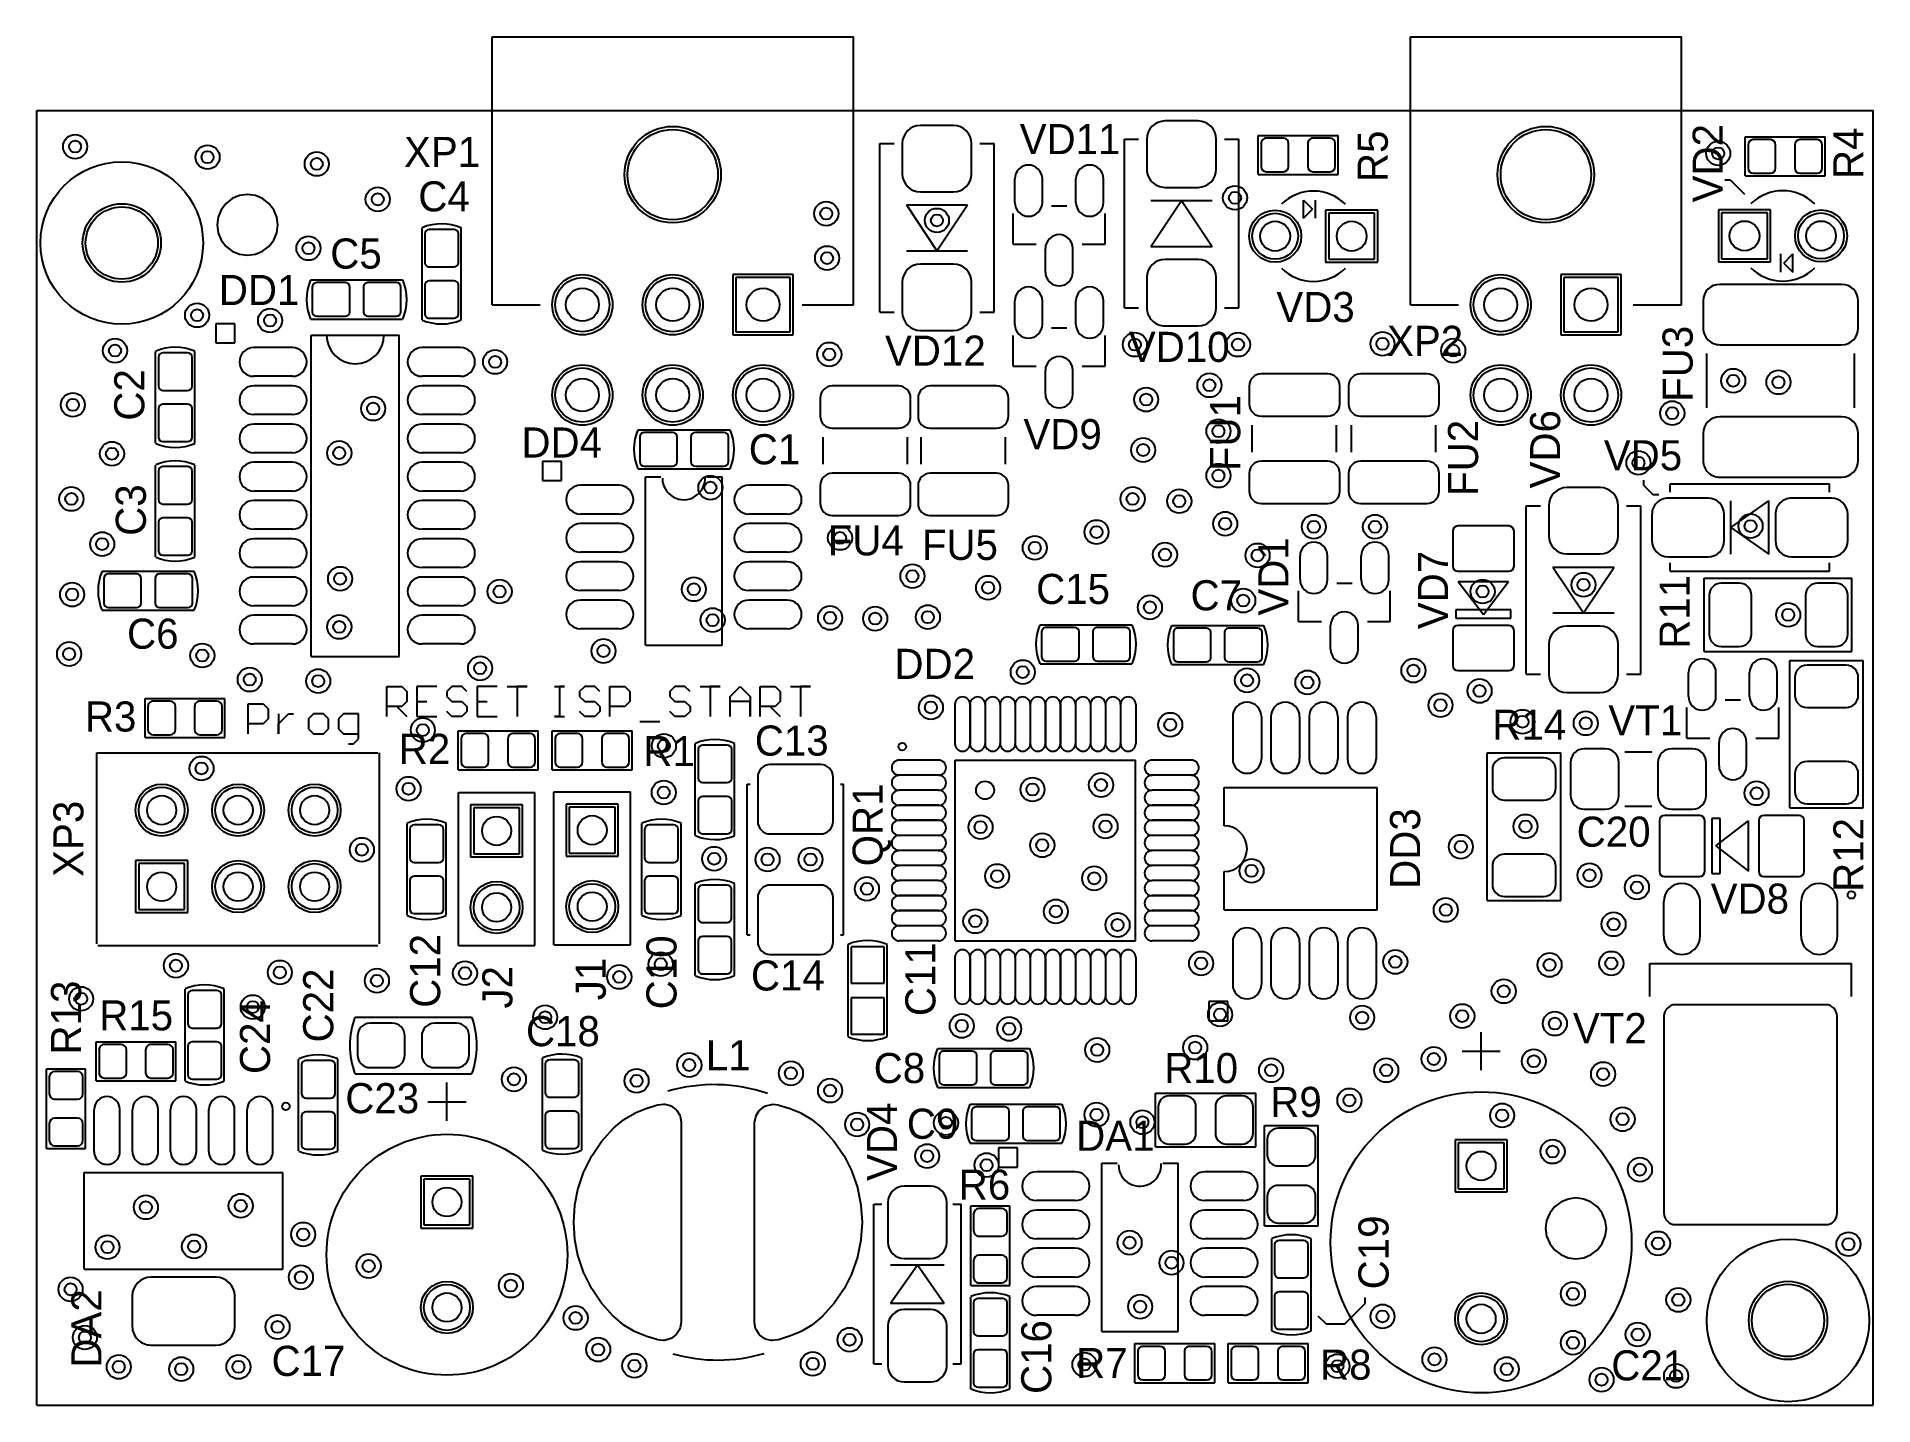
# Model space of a CAD drawing. Header units: millimetres. Extents: x 50.8 to 111.8, y 76.2 to 121.7.
import ezdxf

# ---------------------------------------------------------------- set-up
doc = ezdxf.new("R2010")
doc.units = ezdxf.units.MM
for name, color, linetype in [('KeepOutLayer', 6, 'Continuous'), ('MultiLayer', 9, 'Continuous'), ('TopOverlay', 2, 'Continuous'), ('TopSolder', 216, 'Continuous')]:
    doc.layers.add(name, color=color, linetype=linetype)

msp = doc.modelspace()

# ---------------------------------------------------------------- texts
at = {"layer": 'TopOverlay'}
for s, p in [('VD11', (83.45, 117.75)), ('XP1', (63, 117.325)), ('C4', (63.475, 115.85)), ('C5', (60.55, 113.95)), ('DD1', (56.849, 112.739)), ('VD3', (91.975, 112.175)), ('VD12', (78.975, 110.725)), ('VD10', (87.075, 110.85)), ('XP2', (95.65, 111.05)), ('DD4', (66.9, 107.675)), ('VD9', (83.575, 107.95)), ('C1', (74.45, 107.45)), ('VD5', (102.85, 107.25)), ('FU4', (77.075, 104.425)), ('FU5', (80.2, 104.275)), ('C15', (83.995, 102.811)), ('C7', (89.125, 102.6)), ('C6', (53.8, 101.325)), ('DD2', (79.29, 100.323)), ('R3', (52.4, 98.575)), ('VT1', (103, 98.45)), ('R14', (99.15, 98.3)), ('R2', (62.825, 97.5)), ('R1', (70.95, 97.425)), ('C13', (74.65, 97.775)), ('C20', (101.95, 94.75)), ('VD8', (106.4, 92.525)), ('C14', (74.523, 89.975)), ('R15', (52.875, 88.65)), ('C18', (67.05, 88.125)), ('VT2', (101.825, 88.225)), ('L1', (73.025, 87.325)), ('C8', (78.6, 86.9)), ('R10', (88.25, 86.9)), ('C23', (61.05, 85.9)), ('R9', (91.775, 85.775)), ('C9', (79.7, 85.05)), ('DA1', (85.325, 84.65)), ('R6', (81.425, 83.025)), ('C17', (58.6, 77.175)), ('R7', (85.325, 77.1)), ('R8', (93.425, 77.05)), ('C21', (103.1, 77.025))]:
    msp.add_text(s, height=1, dxfattribs=at).set_placement(p)
for s, p in [('R5', (95.675, 116.825)), ('VD2', (106.8, 116.15)), ('R4', (111.475, 116.925)), ('FU3', (105.8, 109.525)), ('C2', (54.375, 108.9)), ('FU1', (90.775, 107.225)), ('VD6', (101.4, 106.65)), ('FU2', (98.675, 106.4)), ('C3', (54.425, 105.075)), ('VD1', (92.375, 102.425)), ('VD7', (97.675, 101.975)), ('R11', (105.7, 101.325)), ('QR1', (78.9, 94.1)), ('XP3', (52.35, 93.75)), ('DD3', (96.75, 93.35)), ('R12', (111.475, 93.25)), ('C12', (64.2, 89.4)), ('C10', (72.05, 89.35)), ('C11', (80.65, 89.125)), ('J1', (69.7, 89.65)), ('C22', (60.65, 88.25)), ('J2', (66.6, 89.375)), ('R13', (52.275, 87.85)), ('C24', (58.55, 87.2)), ('VD4', (79.375, 83.65)), ('C19', (95.7, 80.05)), ('DA2', (52.95, 77.45)), ('C16', (84.5, 76.575))]:
    msp.add_text(s, height=1, rotation=90, dxfattribs=at).set_placement(p)

# ---------------------------------------------------------------- blocks, each defined once
blk = doc.blocks.new('SO_8_1')
at = {"layer": 'TopOverlay'}
for p, q in [((4.826, 4.064), (-0.762, 4.064)), ((-0.762, 3.556), (-0.762, 4.064)), ((4.826, 1.524), (4.826, 4.064)), ((-0.762, 1.524), (-0.762, 2.032)), ((4.826, 1.524), (-0.762, 1.524)), ((-0.635, -1.27), (-1.27, -1.27)), ((-1.27, -1.27), (-1.27, -1.905)), ((-0.635, -1.905), (-0.635, -1.27)), ((-1.27, -1.905), (-0.635, -1.905))]:
    blk.add_line(p, q, dxfattribs=at)
blk.add_arc((-0.71, 2.79), 0.71, 270, 93.89969, dxfattribs=at)
at = {"layer": 'TopSolder'}
for p, q in [((-0.477, 6.229), (-0.477, 4.947)), ((0.477, 6.229), (0.477, 4.947)), ((0.793, 6.229), (0.793, 4.947)), ((1.747, 6.229), (1.747, 4.947)), ((2.063, 6.229), (2.063, 4.947)), ((3.017, 6.229), (3.017, 4.947)), ((3.333, 6.229), (3.333, 4.947)), ((4.287, 6.229), (4.287, 4.947)), ((-0.477, 0.641), (-0.477, -0.641)), ((0.477, 0.641), (0.477, -0.641)), ((0.793, 0.641), (0.793, -0.641)), ((1.747, 0.641), (1.747, -0.641)), ((2.063, 0.641), (2.063, -0.641)), ((3.017, 0.641), (3.017, -0.641)), ((3.333, 0.641), (3.333, -0.641)), ((4.287, 0.641), (4.287, -0.641))]:
    blk.add_line(p, q, dxfattribs=at)
for centre in [(0, 5.588), (1.27, 5.588), (2.54, 5.588), (3.81, 5.588), (0, 0), (1.27, 0), (2.54, 0), (3.81, 0)]:
    blk.add_circle(centre, 0, dxfattribs=at)
for centre, start, end in [((0, 6.229), 360, 180), ((1.27, 6.229), 360, 180), ((2.54, 6.229), 360, 180), ((3.81, 6.229), 360, 180), ((0, 4.947), 180, 360), ((1.27, 4.947), 180, 360), ((2.54, 4.947), 180, 360), ((3.81, 4.947), 180, 360), ((0, 0.641), 360, 180), ((1.27, 0.641), 360, 180), ((2.54, 0.641), 360, 180), ((3.81, 0.641), 360, 180), ((0, -0.641), 180, 360), ((1.27, -0.641), 180, 360), ((2.54, -0.641), 180, 360), ((3.81, -0.641), 180, 360)]:
    blk.add_arc(centre, 0.477, start, end, dxfattribs=at)
blk = doc.blocks.new('SMB_2')
at = {"layer": 'TopOverlay'}
for p, q in [((-2.8, 1.9), (2.8, 1.9)), ((-2.8, 1.9), (-2.8, 1.425)), ((2.8, 1.9), (2.8, 1.425)), ((0.762, 1.016), (-0.762, 0)), ((-0.762, 1.016), (-0.762, -1.016)), ((0.762, 1.016), (0.762, -1.016)), ((-0.762, 0), (0.762, -1.016)), ((-2.8, -1.425), (-2.8, -1.9)), ((2.8, -1.425), (2.8, -1.9)), ((-2.8, -1.9), (2.8, -1.9))]:
    blk.add_line(p, q, dxfattribs=at)
at = {"layer": 'TopSolder'}
for p, q in [((-1.8, 1.152), (-2.8, 1.152)), ((2.8, 1.152), (1.8, 1.152)), ((-3.402, 0.55), (-3.402, -0.55)), ((-1.198, -0.55), (-1.198, 0.55)), ((1.198, 0.55), (1.198, -0.55)), ((3.402, -0.55), (3.402, 0.55)), ((-2.8, -1.152), (-1.8, -1.152)), ((1.8, -1.152), (2.8, -1.152))]:
    blk.add_line(p, q, dxfattribs=at)
for centre in [(-2.3, 0), (2.3, 0)]:
    blk.add_circle(centre, 0, dxfattribs=at)
for centre, start, end in [((-2.8, 0.55), 90, 180), ((-1.8, 0.55), 0, 90), ((1.8, 0.55), 90, 180), ((2.8, 0.55), 0, 90), ((-2.8, -0.55), 180, 270), ((-1.8, -0.55), 270, 0), ((1.8, -0.55), 180, 270), ((2.8, -0.55), 270, 0)]:
    blk.add_arc(centre, 0.602, start, end, dxfattribs=at)
blk = doc.blocks.new('SOT_23_GSD__3')
at = {"layer": 'TopOverlay'}
for p, q in [((-0.508, 1.791), (-0.508, 0.775)), ((0.254, 1.791), (-0.508, 1.791)), ((2.54, 1.791), (1.778, 1.791)), ((2.54, 1.791), (2.54, 0.775)), ((1.27, 0.521), (0.762, 0.521))]:
    blk.add_line(p, q, dxfattribs=at)
at = {"layer": 'TopSolder'}
for p, q in [((0.558, 2.718), (0.558, 1.931)), ((1.474, 2.718), (1.474, 1.931)), ((-0.458, 0.406), (-0.458, -0.381)), ((0.458, 0.406), (0.458, -0.381)), ((1.574, 0.406), (1.574, -0.381)), ((2.49, 0.406), (2.49, -0.381))]:
    blk.add_line(p, q, dxfattribs=at)
for centre in [(1.016, 2.324), (0, 0.013), (2.032, 0.013)]:
    blk.add_circle(centre, 0, dxfattribs=at)
for centre, start, end in [((1.016, 2.718), 0, 180), ((1.016, 1.931), 180, 0), ((0, 0.406), 0, 180), ((2.032, 0.406), 0, 180), ((0, -0.381), 180, 0), ((2.032, -0.381), 180, 0)]:
    blk.add_arc(centre, 0.458, start, end, dxfattribs=at)
blk = doc.blocks.new('SMB_4')
at = {"layer": 'TopOverlay'}
for p, q in [((2.8, 1.9), (-2.8, 1.9)), ((-2.8, 1.425), (-2.8, 1.9)), ((2.8, 1.425), (2.8, 1.9)), ((-0.762, 0), (0.762, 1.016)), ((-0.762, -1.016), (-0.762, 1.016)), ((0.762, -1.016), (0.762, 1.016)), ((0.762, -1.016), (-0.762, 0)), ((-2.8, -1.9), (-2.8, -1.425)), ((2.8, -1.9), (2.8, -1.425)), ((2.8, -1.9), (-2.8, -1.9))]:
    blk.add_line(p, q, dxfattribs=at)
at = {"layer": 'TopSolder'}
for p, q in [((-1.8, 1.152), (-2.8, 1.152)), ((2.8, 1.152), (1.8, 1.152)), ((-3.402, 0.55), (-3.402, -0.55)), ((-1.198, -0.55), (-1.198, 0.55)), ((1.198, 0.55), (1.198, -0.55)), ((3.402, -0.55), (3.402, 0.55)), ((-2.8, -1.152), (-1.8, -1.152)), ((1.8, -1.152), (2.8, -1.152))]:
    blk.add_line(p, q, dxfattribs=at)
for centre in [(-2.3, 0), (2.3, 0)]:
    blk.add_circle(centre, 0, dxfattribs=at)
for centre, start, end in [((-2.8, 0.55), 90, 180), ((-1.8, 0.55), 0, 90), ((1.8, 0.55), 90, 180), ((2.8, 0.55), 0, 90), ((-2.8, -0.55), 180, 270), ((-1.8, -0.55), 270, 0), ((1.8, -0.55), 180, 270), ((2.8, -0.55), 270, 0)]:
    blk.add_arc(centre, 0.602, start, end, dxfattribs=at)
blk = doc.blocks.new('SOT_23_GSD__5')
at = {"layer": 'TopOverlay'}
for p, q in [((-0.508, 1.791), (-0.508, 0.775)), ((0.254, 1.791), (-0.508, 1.791)), ((2.54, 1.791), (1.778, 1.791)), ((2.54, 1.791), (2.54, 0.775)), ((1.27, 0.521), (0.762, 0.521))]:
    blk.add_line(p, q, dxfattribs=at)
at = {"layer": 'TopSolder'}
for p, q in [((0.558, 2.718), (0.558, 1.931)), ((1.474, 2.718), (1.474, 1.931)), ((-0.458, 0.406), (-0.458, -0.381)), ((0.458, 0.406), (0.458, -0.381)), ((1.574, 0.406), (1.574, -0.381)), ((2.49, 0.406), (2.49, -0.381))]:
    blk.add_line(p, q, dxfattribs=at)
for centre in [(1.016, 2.324), (0, 0.013), (2.032, 0.013)]:
    blk.add_circle(centre, 0, dxfattribs=at)
for centre, start, end in [((1.016, 2.718), 0, 180), ((1.016, 1.931), 180, 0), ((0, 0.406), 0, 180), ((2.032, 0.406), 0, 180), ((0, -0.381), 180, 0), ((2.032, -0.381), 180, 0)]:
    blk.add_arc(centre, 0.458, start, end, dxfattribs=at)
blk = doc.blocks.new('RC1210_6')
at = {"layer": 'TopOverlay'}
for p, q in [((0.45, 1.4), (-0.45, 1.4)), ((0.45, -1.4), (-0.45, -1.4))]:
    blk.add_line(p, q, dxfattribs=at)
at = {"layer": 'TopSolder'}
for p, q in [((-1.15, 1.502), (-1.75, 1.502)), ((1.75, 1.502), (1.15, 1.502)), ((-2.152, 1.1), (-2.152, -1.1)), ((-0.748, -1.1), (-0.748, 1.1)), ((0.748, 1.1), (0.748, -1.1)), ((2.152, -1.1), (2.152, 1.1)), ((-1.75, -1.502), (-1.15, -1.502)), ((1.15, -1.502), (1.75, -1.502))]:
    blk.add_line(p, q, dxfattribs=at)
for centre in [(-1.45, 0), (1.45, 0)]:
    blk.add_circle(centre, 0, dxfattribs=at)
for centre, start, end in [((-1.75, 1.1), 90, 180), ((-1.15, 1.1), 0, 90), ((1.15, 1.1), 90, 180), ((1.75, 1.1), 0, 90), ((-1.75, -1.1), 180, 270), ((-1.15, -1.1), 270, 0), ((1.15, -1.1), 180, 270), ((1.75, -1.1), 270, 0)]:
    blk.add_arc(centre, 0.402, start, end, dxfattribs=at)
blk = doc.blocks.new('RC1210_7')
at = {"layer": 'TopOverlay'}
for p, q in [((0.45, 1.4), (-0.45, 1.4)), ((0.45, -1.4), (-0.45, -1.4))]:
    blk.add_line(p, q, dxfattribs=at)
at = {"layer": 'TopSolder'}
for p, q in [((-1.15, 1.502), (-1.75, 1.502)), ((1.75, 1.502), (1.15, 1.502)), ((-2.152, 1.1), (-2.152, -1.1)), ((-0.748, -1.1), (-0.748, 1.1)), ((0.748, 1.1), (0.748, -1.1)), ((2.152, -1.1), (2.152, 1.1)), ((-1.75, -1.502), (-1.15, -1.502)), ((1.15, -1.502), (1.75, -1.502))]:
    blk.add_line(p, q, dxfattribs=at)
for centre in [(-1.45, 0), (1.45, 0)]:
    blk.add_circle(centre, 0, dxfattribs=at)
for centre, start, end in [((-1.75, 1.1), 90, 180), ((-1.15, 1.1), 0, 90), ((1.15, 1.1), 90, 180), ((1.75, 1.1), 0, 90), ((-1.75, -1.1), 180, 270), ((-1.15, -1.1), 270, 0), ((1.15, -1.1), 180, 270), ((1.75, -1.1), 270, 0)]:
    blk.add_arc(centre, 0.402, start, end, dxfattribs=at)
blk = doc.blocks.new('PLS_02_8')
at = {"layer": 'MultiLayer'}
for p, q in [((-0.762, 0.762), (-0.762, -0.762)), ((0.762, 0.762), (-0.762, 0.762)), ((0.762, -0.762), (0.762, 0.762)), ((-0.762, -0.762), (0.762, -0.762))]:
    blk.add_line(p, q, dxfattribs=at)
for centre, radius in [((2.54, 0), 0.762), ((0, 0), 0.4825), ((2.54, 0), 0.4825)]:
    blk.add_circle(centre, radius, dxfattribs=at)
at = {"layer": 'TopOverlay'}
for p, q in [((3.81, 1.27), (-1.27, 1.27)), ((-1.27, -1.27), (-1.27, 1.27)), ((3.81, -1.27), (3.81, 1.27)), ((3.81, -1.27), (-1.27, -1.27))]:
    blk.add_line(p, q, dxfattribs=at)
at = {"layer": 'TopSolder'}
for p, q in [((-0.8636, 0.8636), (-0.8636, -0.8636)), ((0.8636, 0.8636), (-0.8636, 0.8636)), ((0.8636, -0.8636), (0.8636, 0.8636)), ((-0.8636, -0.8636), (0.8636, -0.8636))]:
    blk.add_line(p, q, dxfattribs=at)
for centre, radius in [((2.54, 0), 0.8636), ((0, 0), 0.4825), ((2.54, 0), 0.4825)]:
    blk.add_circle(centre, radius, dxfattribs=at)
blk = doc.blocks.new('CC0603_3M_9')
at = {"layer": 'TopOverlay'}
for p, q in [((-1.526, 0.65), (1.524, 0.65)), ((-1.524, -0.648), (1.524, -0.648))]:
    blk.add_line(p, q, dxfattribs=at)
for centre, start, end in [((0.013, 0), 157.2, 202.69996), ((-0.013, 0), 337.30004, 22.8)]:
    blk.add_arc(centre, 1.676, start, end, dxfattribs=at)
at = {"layer": 'TopSolder'}
for p, q in [((-1.473, 0.411), (-1.473, -0.411)), ((-0.376, 0.559), (-1.326, 0.559)), ((-0.229, -0.411), (-0.229, 0.411)), ((0.229, 0.411), (0.229, -0.411)), ((1.326, 0.559), (0.376, 0.559)), ((1.473, -0.411), (1.473, 0.411)), ((-1.326, -0.559), (-0.376, -0.559)), ((0.376, -0.559), (1.326, -0.559))]:
    blk.add_line(p, q, dxfattribs=at)
for centre in [(-0.851, 0), (0.851, 0)]:
    blk.add_circle(centre, 0, dxfattribs=at)
for centre, start, end in [((-1.326, 0.411), 90, 180), ((-0.376, 0.411), 0, 90), ((0.376, 0.411), 90, 180), ((1.326, 0.411), 0, 90), ((-1.326, -0.411), 180, 270), ((-0.376, -0.411), 270, 0), ((0.376, -0.411), 180, 270), ((1.326, -0.411), 270, 0)]:
    blk.add_arc(centre, 0.147, start, end, dxfattribs=at)
blk = doc.blocks.new('CC0603_3M_10')
at = {"layer": 'TopOverlay'}
for p, q in [((-1.526, 0.65), (1.524, 0.65)), ((-1.524, -0.648), (1.524, -0.648))]:
    blk.add_line(p, q, dxfattribs=at)
for centre, start, end in [((0.013, 0), 157.2, 202.69996), ((-0.013, 0), 337.30004, 22.8)]:
    blk.add_arc(centre, 1.676, start, end, dxfattribs=at)
at = {"layer": 'TopSolder'}
for p, q in [((-1.473, 0.411), (-1.473, -0.411)), ((-0.376, 0.559), (-1.326, 0.559)), ((-0.229, -0.411), (-0.229, 0.411)), ((0.229, 0.411), (0.229, -0.411)), ((1.326, 0.559), (0.376, 0.559)), ((1.473, -0.411), (1.473, 0.411)), ((-1.326, -0.559), (-0.376, -0.559)), ((0.376, -0.559), (1.326, -0.559))]:
    blk.add_line(p, q, dxfattribs=at)
for centre in [(-0.851, 0), (0.851, 0)]:
    blk.add_circle(centre, 0, dxfattribs=at)
for centre, start, end in [((-1.326, 0.411), 90, 180), ((-0.376, 0.411), 0, 90), ((0.376, 0.411), 90, 180), ((1.326, 0.411), 0, 90), ((-1.326, -0.411), 180, 270), ((-0.376, -0.411), 270, 0), ((0.376, -0.411), 180, 270), ((1.326, -0.411), 270, 0)]:
    blk.add_arc(centre, 0.147, start, end, dxfattribs=at)
blk = doc.blocks.new('CC0603_3M_11')
at = {"layer": 'TopOverlay'}
for p, q in [((-1.526, 0.65), (1.524, 0.65)), ((-1.524, -0.648), (1.524, -0.648))]:
    blk.add_line(p, q, dxfattribs=at)
for centre, start, end in [((0.013, 0), 157.2, 202.69996), ((-0.013, 0), 337.30004, 22.8)]:
    blk.add_arc(centre, 1.676, start, end, dxfattribs=at)
at = {"layer": 'TopSolder'}
for p, q in [((-1.473, 0.411), (-1.473, -0.411)), ((-0.376, 0.559), (-1.326, 0.559)), ((-0.229, -0.411), (-0.229, 0.411)), ((0.229, 0.411), (0.229, -0.411)), ((1.326, 0.559), (0.376, 0.559)), ((1.473, -0.411), (1.473, 0.411)), ((-1.326, -0.559), (-0.376, -0.559)), ((0.376, -0.559), (1.326, -0.559))]:
    blk.add_line(p, q, dxfattribs=at)
for centre in [(-0.851, 0), (0.851, 0)]:
    blk.add_circle(centre, 0, dxfattribs=at)
for centre, start, end in [((-1.326, 0.411), 90, 180), ((-0.376, 0.411), 0, 90), ((0.376, 0.411), 90, 180), ((1.326, 0.411), 0, 90), ((-1.326, -0.411), 180, 270), ((-0.376, -0.411), 270, 0), ((0.376, -0.411), 180, 270), ((1.326, -0.411), 270, 0)]:
    blk.add_arc(centre, 0.147, start, end, dxfattribs=at)
blk = doc.blocks.new('CC0603_3M_12')
at = {"layer": 'TopOverlay'}
for p, q in [((1.524, 0.65), (-1.526, 0.65)), ((1.524, -0.648), (-1.524, -0.648))]:
    blk.add_line(p, q, dxfattribs=at)
for centre, start, end in [((0.013, 0), 157.2, 202.69996), ((-0.013, 0), 337.30004, 22.8)]:
    blk.add_arc(centre, 1.676, start, end, dxfattribs=at)
at = {"layer": 'TopSolder'}
for p, q in [((-1.473, 0.411), (-1.473, -0.411)), ((-0.376, 0.559), (-1.326, 0.559)), ((-0.229, -0.411), (-0.229, 0.411)), ((0.229, 0.411), (0.229, -0.411)), ((1.326, 0.559), (0.376, 0.559)), ((1.473, -0.411), (1.473, 0.411)), ((-1.326, -0.559), (-0.376, -0.559)), ((0.376, -0.559), (1.326, -0.559))]:
    blk.add_line(p, q, dxfattribs=at)
for centre in [(-0.851, 0), (0.851, 0)]:
    blk.add_circle(centre, 0, dxfattribs=at)
for centre, start, end in [((-1.326, 0.411), 90, 180), ((-0.376, 0.411), 0, 90), ((0.376, 0.411), 90, 180), ((1.326, 0.411), 0, 90), ((-1.326, -0.411), 180, 270), ((-0.376, -0.411), 270, 0), ((0.376, -0.411), 180, 270), ((1.326, -0.411), 270, 0)]:
    blk.add_arc(centre, 0.147, start, end, dxfattribs=at)
blk = doc.blocks.new('CC0603_3M_13')
at = {"layer": 'TopOverlay'}
for p, q in [((1.524, 0.65), (-1.526, 0.65)), ((1.524, -0.648), (-1.524, -0.648))]:
    blk.add_line(p, q, dxfattribs=at)
for centre, start, end in [((0.013, 0), 157.2, 202.69996), ((-0.013, 0), 337.30004, 22.8)]:
    blk.add_arc(centre, 1.676, start, end, dxfattribs=at)
at = {"layer": 'TopSolder'}
for p, q in [((-1.473, 0.411), (-1.473, -0.411)), ((-0.376, 0.559), (-1.326, 0.559)), ((-0.229, -0.411), (-0.229, 0.411)), ((0.229, 0.411), (0.229, -0.411)), ((1.326, 0.559), (0.376, 0.559)), ((1.473, -0.411), (1.473, 0.411)), ((-1.326, -0.559), (-0.376, -0.559)), ((0.376, -0.559), (1.326, -0.559))]:
    blk.add_line(p, q, dxfattribs=at)
for centre in [(-0.851, 0), (0.851, 0)]:
    blk.add_circle(centre, 0, dxfattribs=at)
for centre, start, end in [((-1.326, 0.411), 90, 180), ((-0.376, 0.411), 0, 90), ((0.376, 0.411), 90, 180), ((1.326, 0.411), 0, 90), ((-1.326, -0.411), 180, 270), ((-0.376, -0.411), 270, 0), ((0.376, -0.411), 180, 270), ((1.326, -0.411), 270, 0)]:
    blk.add_arc(centre, 0.147, start, end, dxfattribs=at)
blk = doc.blocks.new('CC0603_3M_14')
at = {"layer": 'TopOverlay'}
for p, q in [((-1.526, 0.65), (1.524, 0.65)), ((-1.524, -0.648), (1.524, -0.648))]:
    blk.add_line(p, q, dxfattribs=at)
for centre, start, end in [((0.013, 0), 157.2, 202.69996), ((-0.013, 0), 337.30004, 22.8)]:
    blk.add_arc(centre, 1.676, start, end, dxfattribs=at)
at = {"layer": 'TopSolder'}
for p, q in [((-1.473, 0.411), (-1.473, -0.411)), ((-0.376, 0.559), (-1.326, 0.559)), ((-0.229, -0.411), (-0.229, 0.411)), ((0.229, 0.411), (0.229, -0.411)), ((1.326, 0.559), (0.376, 0.559)), ((1.473, -0.411), (1.473, 0.411)), ((-1.326, -0.559), (-0.376, -0.559)), ((0.376, -0.559), (1.326, -0.559))]:
    blk.add_line(p, q, dxfattribs=at)
for centre in [(-0.851, 0), (0.851, 0)]:
    blk.add_circle(centre, 0, dxfattribs=at)
for centre, start, end in [((-1.326, 0.411), 90, 180), ((-0.376, 0.411), 0, 90), ((0.376, 0.411), 90, 180), ((1.326, 0.411), 0, 90), ((-1.326, -0.411), 180, 270), ((-0.376, -0.411), 270, 0), ((0.376, -0.411), 180, 270), ((1.326, -0.411), 270, 0)]:
    blk.add_arc(centre, 0.147, start, end, dxfattribs=at)
blk = doc.blocks.new('CC0603_3M_15')
at = {"layer": 'TopOverlay'}
for p, q in [((1.524, 0.65), (-1.526, 0.65)), ((1.524, -0.648), (-1.524, -0.648))]:
    blk.add_line(p, q, dxfattribs=at)
for centre, start, end in [((0.013, 0), 157.2, 202.69996), ((-0.013, 0), 337.30004, 22.8)]:
    blk.add_arc(centre, 1.676, start, end, dxfattribs=at)
at = {"layer": 'TopSolder'}
for p, q in [((-1.473, 0.411), (-1.473, -0.411)), ((-0.376, 0.559), (-1.326, 0.559)), ((-0.229, -0.411), (-0.229, 0.411)), ((0.229, 0.411), (0.229, -0.411)), ((1.326, 0.559), (0.376, 0.559)), ((1.473, -0.411), (1.473, 0.411)), ((-1.326, -0.559), (-0.376, -0.559)), ((0.376, -0.559), (1.326, -0.559))]:
    blk.add_line(p, q, dxfattribs=at)
for centre in [(-0.851, 0), (0.851, 0)]:
    blk.add_circle(centre, 0, dxfattribs=at)
for centre, start, end in [((-1.326, 0.411), 90, 180), ((-0.376, 0.411), 0, 90), ((0.376, 0.411), 90, 180), ((1.326, 0.411), 0, 90), ((-1.326, -0.411), 180, 270), ((-0.376, -0.411), 270, 0), ((0.376, -0.411), 180, 270), ((1.326, -0.411), 270, 0)]:
    blk.add_arc(centre, 0.147, start, end, dxfattribs=at)
blk = doc.blocks.new('CC0603_3M_16')
at = {"layer": 'TopOverlay'}
for p, q in [((1.524, 0.65), (-1.526, 0.65)), ((1.524, -0.648), (-1.524, -0.648))]:
    blk.add_line(p, q, dxfattribs=at)
for centre, start, end in [((0.013, 0), 157.2, 202.69996), ((-0.013, 0), 337.30004, 22.8)]:
    blk.add_arc(centre, 1.676, start, end, dxfattribs=at)
at = {"layer": 'TopSolder'}
for p, q in [((-1.473, 0.411), (-1.473, -0.411)), ((-0.376, 0.559), (-1.326, 0.559)), ((-0.229, -0.411), (-0.229, 0.411)), ((0.229, 0.411), (0.229, -0.411)), ((1.326, 0.559), (0.376, 0.559)), ((1.473, -0.411), (1.473, 0.411)), ((-1.326, -0.559), (-0.376, -0.559)), ((0.376, -0.559), (1.326, -0.559))]:
    blk.add_line(p, q, dxfattribs=at)
for centre in [(-0.851, 0), (0.851, 0)]:
    blk.add_circle(centre, 0, dxfattribs=at)
for centre, start, end in [((-1.326, 0.411), 90, 180), ((-0.376, 0.411), 0, 90), ((0.376, 0.411), 90, 180), ((1.326, 0.411), 0, 90), ((-1.326, -0.411), 180, 270), ((-0.376, -0.411), 270, 0), ((0.376, -0.411), 180, 270), ((1.326, -0.411), 270, 0)]:
    blk.add_arc(centre, 0.147, start, end, dxfattribs=at)
blk = doc.blocks.new('CC0603_3M_17')
at = {"layer": 'TopOverlay'}
for p, q in [((1.524, 0.65), (-1.526, 0.65)), ((1.524, -0.648), (-1.524, -0.648))]:
    blk.add_line(p, q, dxfattribs=at)
for centre, start, end in [((0.013, 0), 157.2, 202.69996), ((-0.013, 0), 337.30004, 22.8)]:
    blk.add_arc(centre, 1.676, start, end, dxfattribs=at)
at = {"layer": 'TopSolder'}
for p, q in [((-1.473, 0.411), (-1.473, -0.411)), ((-0.376, 0.559), (-1.326, 0.559)), ((-0.229, -0.411), (-0.229, 0.411)), ((0.229, 0.411), (0.229, -0.411)), ((1.326, 0.559), (0.376, 0.559)), ((1.473, -0.411), (1.473, 0.411)), ((-1.326, -0.559), (-0.376, -0.559)), ((0.376, -0.559), (1.326, -0.559))]:
    blk.add_line(p, q, dxfattribs=at)
for centre in [(-0.851, 0), (0.851, 0)]:
    blk.add_circle(centre, 0, dxfattribs=at)
for centre, start, end in [((-1.326, 0.411), 90, 180), ((-0.376, 0.411), 0, 90), ((0.376, 0.411), 90, 180), ((1.326, 0.411), 0, 90), ((-1.326, -0.411), 180, 270), ((-0.376, -0.411), 270, 0), ((0.376, -0.411), 180, 270), ((1.326, -0.411), 270, 0)]:
    blk.add_arc(centre, 0.147, start, end, dxfattribs=at)
blk = doc.blocks.new('CC0603_3M_18')
at = {"layer": 'TopOverlay'}
for p, q in [((1.524, 0.65), (-1.526, 0.65)), ((1.524, -0.648), (-1.524, -0.648))]:
    blk.add_line(p, q, dxfattribs=at)
for centre, start, end in [((0.013, 0), 157.2, 202.69996), ((-0.013, 0), 337.30004, 22.8)]:
    blk.add_arc(centre, 1.676, start, end, dxfattribs=at)
at = {"layer": 'TopSolder'}
for p, q in [((-1.473, 0.411), (-1.473, -0.411)), ((-0.376, 0.559), (-1.326, 0.559)), ((-0.229, -0.411), (-0.229, 0.411)), ((0.229, 0.411), (0.229, -0.411)), ((1.326, 0.559), (0.376, 0.559)), ((1.473, -0.411), (1.473, 0.411)), ((-1.326, -0.559), (-0.376, -0.559)), ((0.376, -0.559), (1.326, -0.559))]:
    blk.add_line(p, q, dxfattribs=at)
for centre in [(-0.851, 0), (0.851, 0)]:
    blk.add_circle(centre, 0, dxfattribs=at)
for centre, start, end in [((-1.326, 0.411), 90, 180), ((-0.376, 0.411), 0, 90), ((0.376, 0.411), 90, 180), ((1.326, 0.411), 0, 90), ((-1.326, -0.411), 180, 270), ((-0.376, -0.411), 270, 0), ((0.376, -0.411), 180, 270), ((1.326, -0.411), 270, 0)]:
    blk.add_arc(centre, 0.147, start, end, dxfattribs=at)
blk = doc.blocks.new('CC0603_19')
at = {"layer": 'TopOverlay'}
for p, q in [((2.375, 0.65), (-0.675, 0.65)), ((2.375, -0.648), (-0.673, -0.648))]:
    blk.add_line(p, q, dxfattribs=at)
for centre, start, end in [((0.864, 0), 157.2, 202.69996), ((0.838, 0), 337.30004, 22.8)]:
    blk.add_arc(centre, 1.676, start, end, dxfattribs=at)
at = {"layer": 'TopSolder'}
for p, q in [((-0.602, 0.552), (-0.602, -0.552)), ((0.602, 0.552), (-0.602, 0.552)), ((0.602, -0.552), (0.602, 0.552)), ((2.302, 0.552), (1.098, 0.552)), ((1.098, 0.552), (1.098, -0.552)), ((2.302, -0.552), (2.302, 0.552)), ((-0.602, -0.552), (0.602, -0.552)), ((1.098, -0.552), (2.302, -0.552))]:
    blk.add_line(p, q, dxfattribs=at)
for centre in [(0, 0), (1.7, 0)]:
    blk.add_circle(centre, 0, dxfattribs=at)
blk = doc.blocks.new('CC0603_3M_20')
at = {"layer": 'TopOverlay'}
for p, q in [((-1.526, 0.65), (1.524, 0.65)), ((-1.524, -0.648), (1.524, -0.648))]:
    blk.add_line(p, q, dxfattribs=at)
for centre, start, end in [((0.013, 0), 157.2, 202.69996), ((-0.013, 0), 337.30004, 22.8)]:
    blk.add_arc(centre, 1.676, start, end, dxfattribs=at)
at = {"layer": 'TopSolder'}
for p, q in [((-1.473, 0.411), (-1.473, -0.411)), ((-0.376, 0.559), (-1.326, 0.559)), ((-0.229, -0.411), (-0.229, 0.411)), ((0.229, 0.411), (0.229, -0.411)), ((1.326, 0.559), (0.376, 0.559)), ((1.473, -0.411), (1.473, 0.411)), ((-1.326, -0.559), (-0.376, -0.559)), ((0.376, -0.559), (1.326, -0.559))]:
    blk.add_line(p, q, dxfattribs=at)
for centre in [(-0.851, 0), (0.851, 0)]:
    blk.add_circle(centre, 0, dxfattribs=at)
for centre, start, end in [((-1.326, 0.411), 90, 180), ((-0.376, 0.411), 0, 90), ((0.376, 0.411), 90, 180), ((1.326, 0.411), 0, 90), ((-1.326, -0.411), 180, 270), ((-0.376, -0.411), 270, 0), ((0.376, -0.411), 180, 270), ((1.326, -0.411), 270, 0)]:
    blk.add_arc(centre, 0.147, start, end, dxfattribs=at)
blk = doc.blocks.new('CC0603_3M_21')
at = {"layer": 'TopOverlay'}
for p, q in [((-1.526, 0.65), (1.524, 0.65)), ((-1.524, -0.648), (1.524, -0.648))]:
    blk.add_line(p, q, dxfattribs=at)
for centre, start, end in [((0.013, 0), 157.2, 202.69996), ((-0.013, 0), 337.30004, 22.8)]:
    blk.add_arc(centre, 1.676, start, end, dxfattribs=at)
at = {"layer": 'TopSolder'}
for p, q in [((-1.473, 0.411), (-1.473, -0.411)), ((-0.376, 0.559), (-1.326, 0.559)), ((-0.229, -0.411), (-0.229, 0.411)), ((0.229, 0.411), (0.229, -0.411)), ((1.326, 0.559), (0.376, 0.559)), ((1.473, -0.411), (1.473, 0.411)), ((-1.326, -0.559), (-0.376, -0.559)), ((0.376, -0.559), (1.326, -0.559))]:
    blk.add_line(p, q, dxfattribs=at)
for centre in [(-0.851, 0), (0.851, 0)]:
    blk.add_circle(centre, 0, dxfattribs=at)
for centre, start, end in [((-1.326, 0.411), 90, 180), ((-0.376, 0.411), 0, 90), ((0.376, 0.411), 90, 180), ((1.326, 0.411), 0, 90), ((-1.326, -0.411), 180, 270), ((-0.376, -0.411), 270, 0), ((0.376, -0.411), 180, 270), ((1.326, -0.411), 270, 0)]:
    blk.add_arc(centre, 0.147, start, end, dxfattribs=at)
blk = doc.blocks.new('CC0603_3M_22')
at = {"layer": 'TopOverlay'}
for p, q in [((1.524, 0.65), (-1.526, 0.65)), ((1.524, -0.648), (-1.524, -0.648))]:
    blk.add_line(p, q, dxfattribs=at)
for centre, start, end in [((0.013, 0), 157.2, 202.69996), ((-0.013, 0), 337.30004, 22.8)]:
    blk.add_arc(centre, 1.676, start, end, dxfattribs=at)
at = {"layer": 'TopSolder'}
for p, q in [((-1.473, 0.411), (-1.473, -0.411)), ((-0.376, 0.559), (-1.326, 0.559)), ((-0.229, -0.411), (-0.229, 0.411)), ((0.229, 0.411), (0.229, -0.411)), ((1.326, 0.559), (0.376, 0.559)), ((1.473, -0.411), (1.473, 0.411)), ((-1.326, -0.559), (-0.376, -0.559)), ((0.376, -0.559), (1.326, -0.559))]:
    blk.add_line(p, q, dxfattribs=at)
for centre in [(-0.851, 0), (0.851, 0)]:
    blk.add_circle(centre, 0, dxfattribs=at)
for centre, start, end in [((-1.326, 0.411), 90, 180), ((-0.376, 0.411), 0, 90), ((0.376, 0.411), 90, 180), ((1.326, 0.411), 0, 90), ((-1.326, -0.411), 180, 270), ((-0.376, -0.411), 270, 0), ((0.376, -0.411), 180, 270), ((1.326, -0.411), 270, 0)]:
    blk.add_arc(centre, 0.147, start, end, dxfattribs=at)
blk = doc.blocks.new('CC0603_3M_23')
at = {"layer": 'TopOverlay'}
for p, q in [((1.524, 0.65), (-1.526, 0.65)), ((1.524, -0.648), (-1.524, -0.648))]:
    blk.add_line(p, q, dxfattribs=at)
for centre, start, end in [((0.013, 0), 157.2, 202.69996), ((-0.013, 0), 337.30004, 22.8)]:
    blk.add_arc(centre, 1.676, start, end, dxfattribs=at)
at = {"layer": 'TopSolder'}
for p, q in [((-1.473, 0.411), (-1.473, -0.411)), ((-0.376, 0.559), (-1.326, 0.559)), ((-0.229, -0.411), (-0.229, 0.411)), ((0.229, 0.411), (0.229, -0.411)), ((1.326, 0.559), (0.376, 0.559)), ((1.473, -0.411), (1.473, 0.411)), ((-1.326, -0.559), (-0.376, -0.559)), ((0.376, -0.559), (1.326, -0.559))]:
    blk.add_line(p, q, dxfattribs=at)
for centre in [(-0.851, 0), (0.851, 0)]:
    blk.add_circle(centre, 0, dxfattribs=at)
for centre, start, end in [((-1.326, 0.411), 90, 180), ((-0.376, 0.411), 0, 90), ((0.376, 0.411), 90, 180), ((1.326, 0.411), 0, 90), ((-1.326, -0.411), 180, 270), ((-0.376, -0.411), 270, 0), ((0.376, -0.411), 180, 270), ((1.326, -0.411), 270, 0)]:
    blk.add_arc(centre, 0.147, start, end, dxfattribs=at)
blk = doc.blocks.new('CC0603_3M_24')
at = {"layer": 'TopOverlay'}
for p, q in [((-1.526, 0.65), (1.524, 0.65)), ((-1.524, -0.648), (1.524, -0.648))]:
    blk.add_line(p, q, dxfattribs=at)
for centre, start, end in [((0.013, 0), 157.2, 202.69996), ((-0.013, 0), 337.30004, 22.8)]:
    blk.add_arc(centre, 1.676, start, end, dxfattribs=at)
at = {"layer": 'TopSolder'}
for p, q in [((-1.473, 0.411), (-1.473, -0.411)), ((-0.376, 0.559), (-1.326, 0.559)), ((-0.229, -0.411), (-0.229, 0.411)), ((0.229, 0.411), (0.229, -0.411)), ((1.326, 0.559), (0.376, 0.559)), ((1.473, -0.411), (1.473, 0.411)), ((-1.326, -0.559), (-0.376, -0.559)), ((0.376, -0.559), (1.326, -0.559))]:
    blk.add_line(p, q, dxfattribs=at)
for centre in [(-0.851, 0), (0.851, 0)]:
    blk.add_circle(centre, 0, dxfattribs=at)
for centre, start, end in [((-1.326, 0.411), 90, 180), ((-0.376, 0.411), 0, 90), ((0.376, 0.411), 90, 180), ((1.326, 0.411), 0, 90), ((-1.326, -0.411), 180, 270), ((-0.376, -0.411), 270, 0), ((0.376, -0.411), 180, 270), ((1.326, -0.411), 270, 0)]:
    blk.add_arc(centre, 0.147, start, end, dxfattribs=at)
blk = doc.blocks.new('CC8X3_5_25')
at = {"layer": 'MultiLayer'}
for p, q in [((-0.762, 0.762), (-0.762, -0.762)), ((0.762, 0.762), (-0.762, 0.762)), ((0.762, -0.762), (0.762, 0.762)), ((-0.762, -0.762), (0.762, -0.762))]:
    blk.add_line(p, q, dxfattribs=at)
for centre, radius in [((3.5, 0), 0.762), ((0, 0), 0.483), ((3.5, 0), 0.483)]:
    blk.add_circle(centre, radius, dxfattribs=at)
at = {"layer": 'TopOverlay'}
for p, q in [((-3.33, -0.635), (-3.33, 0.635)), ((-2.695, 0), (-3.965, 0))]:
    blk.add_line(p, q, dxfattribs=at)
blk.add_circle((1.75, 0), 4, dxfattribs=at)
at = {"layer": 'TopSolder'}
for p, q in [((-0.864, 0.864), (-0.864, -0.864)), ((0.864, 0.864), (-0.864, 0.864)), ((0.864, -0.864), (0.864, 0.864)), ((-0.864, -0.864), (0.864, -0.864))]:
    blk.add_line(p, q, dxfattribs=at)
for centre, radius in [((3.5, 0), 0.864), ((0, 0), 0.483), ((3.5, 0), 0.483)]:
    blk.add_circle(centre, radius, dxfattribs=at)
blk = doc.blocks.new('CC0603_3M_26')
at = {"layer": 'TopOverlay'}
for p, q in [((1.524, 0.65), (-1.526, 0.65)), ((1.524, -0.648), (-1.524, -0.648))]:
    blk.add_line(p, q, dxfattribs=at)
for centre, start, end in [((0.013, 0), 157.2, 202.69996), ((-0.013, 0), 337.30004, 22.8)]:
    blk.add_arc(centre, 1.676, start, end, dxfattribs=at)
at = {"layer": 'TopSolder'}
for p, q in [((-1.473, 0.411), (-1.473, -0.411)), ((-0.376, 0.559), (-1.326, 0.559)), ((-0.229, -0.411), (-0.229, 0.411)), ((0.229, 0.411), (0.229, -0.411)), ((1.326, 0.559), (0.376, 0.559)), ((1.473, -0.411), (1.473, 0.411)), ((-1.326, -0.559), (-0.376, -0.559)), ((0.376, -0.559), (1.326, -0.559))]:
    blk.add_line(p, q, dxfattribs=at)
for centre in [(-0.851, 0), (0.851, 0)]:
    blk.add_circle(centre, 0, dxfattribs=at)
for centre, start, end in [((-1.326, 0.411), 90, 180), ((-0.376, 0.411), 0, 90), ((0.376, 0.411), 90, 180), ((1.326, 0.411), 0, 90), ((-1.326, -0.411), 180, 270), ((-0.376, -0.411), 270, 0), ((0.376, -0.411), 180, 270), ((1.326, -0.411), 270, 0)]:
    blk.add_arc(centre, 0.147, start, end, dxfattribs=at)
blk = doc.blocks.new('CC0603_3M_27')
at = {"layer": 'TopOverlay'}
for p, q in [((1.524, 0.65), (-1.526, 0.65)), ((1.524, -0.648), (-1.524, -0.648))]:
    blk.add_line(p, q, dxfattribs=at)
for centre, start, end in [((0.013, 0), 157.2, 202.69996), ((-0.013, 0), 337.30004, 22.8)]:
    blk.add_arc(centre, 1.676, start, end, dxfattribs=at)
at = {"layer": 'TopSolder'}
for p, q in [((-1.473, 0.411), (-1.473, -0.411)), ((-0.376, 0.559), (-1.326, 0.559)), ((-0.229, -0.411), (-0.229, 0.411)), ((0.229, 0.411), (0.229, -0.411)), ((1.326, 0.559), (0.376, 0.559)), ((1.473, -0.411), (1.473, 0.411)), ((-1.326, -0.559), (-0.376, -0.559)), ((0.376, -0.559), (1.326, -0.559))]:
    blk.add_line(p, q, dxfattribs=at)
for centre in [(-0.851, 0), (0.851, 0)]:
    blk.add_circle(centre, 0, dxfattribs=at)
for centre, start, end in [((-1.326, 0.411), 90, 180), ((-0.376, 0.411), 0, 90), ((0.376, 0.411), 90, 180), ((1.326, 0.411), 0, 90), ((-1.326, -0.411), 180, 270), ((-0.376, -0.411), 270, 0), ((0.376, -0.411), 180, 270), ((1.326, -0.411), 270, 0)]:
    blk.add_arc(centre, 0.147, start, end, dxfattribs=at)
blk = doc.blocks.new('CC1206_MIDI_28')
at = {"layer": 'TopOverlay'}
for p, q in [((1, 0.9), (1.9, 0.9)), ((1, -0.9), (1.9, -0.9))]:
    blk.add_line(p, q, dxfattribs=at)
at = {"layer": 'TopSolder'}
for p, q in [((0.35, 1.002), (-0.35, 1.002)), ((3.25, 1.002), (2.55, 1.002)), ((-0.802, 0.55), (-0.802, -0.55)), ((0.802, -0.55), (0.802, 0.55)), ((2.098, 0.55), (2.098, -0.55)), ((3.702, -0.55), (3.702, 0.55)), ((-0.35, -1.002), (0.35, -1.002)), ((2.55, -1.002), (3.25, -1.002))]:
    blk.add_line(p, q, dxfattribs=at)
for centre in [(0, 0), (2.9, 0)]:
    blk.add_circle(centre, 0, dxfattribs=at)
for centre, start, end in [((-0.35, 0.55), 90, 180), ((0.35, 0.55), 0, 90), ((2.55, 0.55), 90, 180), ((3.25, 0.55), 0, 90), ((-0.35, -0.55), 180, 270), ((0.35, -0.55), 270, 0), ((2.55, -0.55), 180, 270), ((3.25, -0.55), 270, 0)]:
    blk.add_arc(centre, 0.452, start, end, dxfattribs=at)
blk = doc.blocks.new('CC16X10_CAP0_5_1__P________29')
at = {"layer": 'MultiLayer'}
for p, q in [((-0.762, 0.762), (-0.762, -0.762)), ((0.762, 0.762), (-0.762, 0.762)), ((0.762, -0.762), (0.762, 0.762)), ((-0.762, -0.762), (0.762, -0.762))]:
    blk.add_line(p, q, dxfattribs=at)
for centre, radius in [((5.08, 0), 0.762), ((0, 0), 0.4826), ((5.08, 0), 0.4826)]:
    blk.add_circle(centre, radius, dxfattribs=at)
at = {"layer": 'TopOverlay'}
for p, q in [((-3.81, -0.635), (-3.81, 0.635)), ((-3.175, 0), (-4.445, 0))]:
    blk.add_line(p, q, dxfattribs=at)
blk.add_circle((2.54, 0), 5, dxfattribs=at)
at = {"layer": 'TopSolder'}
for p, q in [((-0.8636, 0.8636), (-0.8636, -0.8636)), ((0.8636, 0.8636), (-0.8636, 0.8636)), ((0.8636, -0.8636), (0.8636, 0.8636)), ((-0.8636, -0.8636), (0.8636, -0.8636))]:
    blk.add_line(p, q, dxfattribs=at)
for centre, radius in [((5.08, 0), 0.8636), ((0, 0), 0.4826), ((5.08, 0), 0.4826)]:
    blk.add_circle(centre, radius, dxfattribs=at)
blk = doc.blocks.new('CC0603_3M_30')
at = {"layer": 'TopOverlay'}
for p, q in [((-1.526, 0.65), (1.524, 0.65)), ((-1.524, -0.648), (1.524, -0.648))]:
    blk.add_line(p, q, dxfattribs=at)
for centre, start, end in [((0.013, 0), 157.2, 202.69996), ((-0.013, 0), 337.30004, 22.8)]:
    blk.add_arc(centre, 1.676, start, end, dxfattribs=at)
at = {"layer": 'TopSolder'}
for p, q in [((-1.473, 0.411), (-1.473, -0.411)), ((-0.376, 0.559), (-1.326, 0.559)), ((-0.229, -0.411), (-0.229, 0.411)), ((0.229, 0.411), (0.229, -0.411)), ((1.326, 0.559), (0.376, 0.559)), ((1.473, -0.411), (1.473, 0.411)), ((-1.326, -0.559), (-0.376, -0.559)), ((0.376, -0.559), (1.326, -0.559))]:
    blk.add_line(p, q, dxfattribs=at)
for centre in [(-0.851, 0), (0.851, 0)]:
    blk.add_circle(centre, 0, dxfattribs=at)
for centre, start, end in [((-1.326, 0.411), 90, 180), ((-0.376, 0.411), 0, 90), ((0.376, 0.411), 90, 180), ((1.326, 0.411), 0, 90), ((-1.326, -0.411), 180, 270), ((-0.376, -0.411), 270, 0), ((0.376, -0.411), 180, 270), ((1.326, -0.411), 270, 0)]:
    blk.add_arc(centre, 0.147, start, end, dxfattribs=at)
blk = doc.blocks.new('CC0805_MIDI_2M1_31')
at = {"layer": 'TopOverlay'}
for p, q in [((2.9972, 0.9398), (-0.8636, 0.9398)), ((2.9972, -0.9398), (-0.8636, -0.9398))]:
    blk.add_line(p, q, dxfattribs=at)
for centre, radius, start, end in [((1.7272, 0), 2.7696, 160.100025, 199.800081), ((0.4572, 0), 2.7178, 339.700017, 20.299983)]:
    blk.add_arc(centre, radius, start, end, dxfattribs=at)
at = {"layer": 'TopSolder'}
for p, q in [((0.3683, 0.7366), (-0.3683, 0.7366)), ((2.5019, 0.7366), (1.7653, 0.7366)), ((-0.7874, 0.3175), (-0.7874, -0.3175)), ((0.7874, -0.3175), (0.7874, 0.3175)), ((1.3462, 0.3175), (1.3462, -0.3175)), ((2.921, -0.3175), (2.921, 0.3175)), ((-0.3683, -0.7366), (0.3683, -0.7366)), ((1.7653, -0.7366), (2.5019, -0.7366))]:
    blk.add_line(p, q, dxfattribs=at)
for centre in [(0, 0), (2.1336, 0)]:
    blk.add_circle(centre, 0, dxfattribs=at)
for centre, start, end in [((-0.3683, 0.3175), 90, 180), ((0.3683, 0.3175), 0, 90), ((1.7653, 0.3175), 90, 180), ((2.5019, 0.3175), 0, 90), ((-0.3683, -0.3175), 180, 270), ((0.3683, -0.3175), 270, 0), ((1.7653, -0.3175), 180, 270), ((2.5019, -0.3175), 270, 0)]:
    blk.add_arc(centre, 0.4191, start, end, dxfattribs=at)
blk = doc.blocks.new('CC0603_3M_32')
at = {"layer": 'TopOverlay'}
for p, q in [((-1.526, 0.65), (1.524, 0.65)), ((-1.524, -0.648), (1.524, -0.648))]:
    blk.add_line(p, q, dxfattribs=at)
for centre, start, end in [((0.013, 0), 157.2, 202.69996), ((-0.013, 0), 337.30004, 22.8)]:
    blk.add_arc(centre, 1.676, start, end, dxfattribs=at)
at = {"layer": 'TopSolder'}
for p, q in [((-1.473, 0.411), (-1.473, -0.411)), ((-0.376, 0.559), (-1.326, 0.559)), ((-0.229, -0.411), (-0.229, 0.411)), ((0.229, 0.411), (0.229, -0.411)), ((1.326, 0.559), (0.376, 0.559)), ((1.473, -0.411), (1.473, 0.411)), ((-1.326, -0.559), (-0.376, -0.559)), ((0.376, -0.559), (1.326, -0.559))]:
    blk.add_line(p, q, dxfattribs=at)
for centre in [(-0.851, 0), (0.851, 0)]:
    blk.add_circle(centre, 0, dxfattribs=at)
for centre, start, end in [((-1.326, 0.411), 90, 180), ((-0.376, 0.411), 0, 90), ((0.376, 0.411), 90, 180), ((1.326, 0.411), 0, 90), ((-1.326, -0.411), 180, 270), ((-0.376, -0.411), 270, 0), ((0.376, -0.411), 180, 270), ((1.326, -0.411), 270, 0)]:
    blk.add_arc(centre, 0.147, start, end, dxfattribs=at)
blk = doc.blocks.new('SO_8_33')
at = {"layer": 'TopOverlay'}
for p, q in [((-0.762, 3.556), (-0.762, 4.064)), ((4.826, 4.064), (-0.762, 4.064)), ((4.826, 1.524), (4.826, 4.064)), ((-0.762, 1.524), (-0.762, 2.032)), ((4.826, 1.524), (-0.762, 1.524)), ((-0.635, -1.27), (-1.27, -1.27)), ((-1.27, -1.27), (-1.27, -1.905)), ((-0.635, -1.905), (-0.635, -1.27)), ((-1.27, -1.905), (-0.635, -1.905))]:
    blk.add_line(p, q, dxfattribs=at)
blk.add_arc((-0.71, 2.79), 0.71, 270, 93.89969, dxfattribs=at)
at = {"layer": 'TopSolder'}
for p, q in [((-0.477, 6.229), (-0.477, 4.947)), ((0.477, 6.229), (0.477, 4.947)), ((0.793, 6.229), (0.793, 4.947)), ((1.747, 6.229), (1.747, 4.947)), ((2.063, 6.229), (2.063, 4.947)), ((3.017, 6.229), (3.017, 4.947)), ((3.333, 6.229), (3.333, 4.947)), ((4.287, 6.229), (4.287, 4.947)), ((-0.477, 0.641), (-0.477, -0.641)), ((0.477, 0.641), (0.477, -0.641)), ((0.793, 0.641), (0.793, -0.641)), ((1.747, 0.641), (1.747, -0.641)), ((2.063, 0.641), (2.063, -0.641)), ((3.017, 0.641), (3.017, -0.641)), ((3.333, 0.641), (3.333, -0.641)), ((4.287, 0.641), (4.287, -0.641))]:
    blk.add_line(p, q, dxfattribs=at)
for centre in [(0, 5.588), (1.27, 5.588), (2.54, 5.588), (3.81, 5.588), (0, 0), (1.27, 0), (2.54, 0), (3.81, 0)]:
    blk.add_circle(centre, 0, dxfattribs=at)
for centre, start, end in [((0, 6.229), 360, 180), ((1.27, 6.229), 360, 180), ((2.54, 6.229), 360, 180), ((3.81, 6.229), 360, 180), ((0, 4.947), 180, 360), ((1.27, 4.947), 180, 360), ((2.54, 4.947), 180, 360), ((3.81, 4.947), 180, 360), ((0, 0.641), 360, 180), ((1.27, 0.641), 360, 180), ((2.54, 0.641), 360, 180), ((3.81, 0.641), 360, 180), ((0, -0.641), 180, 360), ((1.27, -0.641), 180, 360), ((2.54, -0.641), 180, 360), ((3.81, -0.641), 180, 360)]:
    blk.add_arc(centre, 0.477, start, end, dxfattribs=at)
blk = doc.blocks.new('SOT223_6_34')
at = {"layer": 'TopOverlay'}
for p, q in [((1.6, 3.3), (-1.6, 3.3)), ((-1.6, -3.3), (-1.6, 3.3)), ((1.6, -3.3), (1.6, 3.3)), ((1.6, -3.3), (-1.6, -3.3))]:
    blk.add_line(p, q, dxfattribs=at)
blk.add_circle((-3.8, 3.4), 0.125, dxfattribs=at)
at = {"layer": 'TopSolder'}
for p, q in [((-2.3, 2.967), (-3.7, 2.967)), ((-2.3, 2.113), (-3.7, 2.113)), ((-2.3, 1.697), (-3.7, 1.697)), ((3.512, 1.702), (2.488, 1.702)), ((-2.3, 0.843), (-3.7, 0.843)), ((1.873, 1.087), (1.873, -1.087)), ((4.127, -1.087), (4.127, 1.087)), ((-2.3, 0.427), (-3.7, 0.427)), ((-2.3, -0.427), (-3.7, -0.427)), ((-2.3, -0.843), (-3.7, -0.843)), ((-2.3, -1.697), (-3.7, -1.697)), ((2.488, -1.702), (3.512, -1.702)), ((-2.3, -2.113), (-3.7, -2.113)), ((-2.3, -2.967), (-3.7, -2.967))]:
    blk.add_line(p, q, dxfattribs=at)
for centre in [(-3, 2.54), (-3, 1.27), (-3, 0), (3, 0), (-3, -1.27), (-3, -2.54)]:
    blk.add_circle(centre, 0, dxfattribs=at)
for centre, radius, start, end in [((-3.7, 2.54), 0.427, 90, 270), ((-2.3, 2.54), 0.427, 270, 90), ((-3.7, 1.27), 0.427, 90, 270), ((-2.3, 1.27), 0.427, 270, 90), ((2.488, 1.087), 0.614, 90, 180), ((3.512, 1.087), 0.614, 0, 90), ((-3.7, 0), 0.427, 90, 270), ((-2.3, 0), 0.427, 270, 90), ((-3.7, -1.27), 0.427, 90, 270), ((-2.3, -1.27), 0.427, 270, 90), ((2.488, -1.087), 0.614, 180, 270), ((3.512, -1.087), 0.614, 270, 0), ((-3.7, -2.54), 0.427, 90, 270), ((-2.3, -2.54), 0.427, 270, 90)]:
    blk.add_arc(centre, radius, start, end, dxfattribs=at)
blk = doc.blocks.new('SO16_M_35')
at = {"layer": 'TopOverlay'}
for p, q in [((-1.905, 1.27), (-1.905, 0.635)), ((-1.27, 1.27), (-1.905, 1.27)), ((-1.27, 0.635), (-1.27, 1.27)), ((-1.905, 0.635), (-1.27, 0.635)), ((1.27, 0.889), (4.191, 0.889)), ((1.27, -9.779), (1.27, 0.889)), ((4.191, -9.779), (4.191, 0.889)), ((1.27, -9.779), (4.191, -9.779))]:
    blk.add_line(p, q, dxfattribs=at)
blk.add_arc((2.731, 0.889), 0.952, 180, 0, dxfattribs=at)
at = {"layer": 'TopSolder'}
for p, q in [((0.641, 0.477), (-0.641, 0.477)), ((6.229, 0.477), (4.947, 0.477)), ((0.641, -0.477), (-0.641, -0.477)), ((6.229, -0.477), (4.947, -0.477)), ((0.641, -0.793), (-0.641, -0.793)), ((6.229, -0.793), (4.947, -0.793)), ((0.641, -1.747), (-0.641, -1.747)), ((6.229, -1.747), (4.947, -1.747)), ((0.641, -2.063), (-0.641, -2.063)), ((6.229, -2.063), (4.947, -2.063)), ((0.641, -3.017), (-0.641, -3.017)), ((6.229, -3.017), (4.947, -3.017)), ((0.641, -3.333), (-0.641, -3.333)), ((6.229, -3.333), (4.947, -3.333)), ((0.641, -4.287), (-0.641, -4.287)), ((0.641, -4.603), (-0.641, -4.603)), ((6.229, -4.287), (4.947, -4.287)), ((6.229, -4.603), (4.947, -4.603)), ((0.641, -5.557), (-0.641, -5.557)), ((0.641, -5.873), (-0.641, -5.873)), ((6.229, -5.557), (4.947, -5.557)), ((6.229, -5.873), (4.947, -5.873)), ((0.641, -6.827), (-0.641, -6.827)), ((0.641, -7.143), (-0.641, -7.143)), ((6.229, -6.827), (4.947, -6.827)), ((6.229, -7.143), (4.947, -7.143)), ((0.641, -8.097), (-0.641, -8.097)), ((0.641, -8.413), (-0.641, -8.413)), ((6.229, -8.097), (4.947, -8.097)), ((6.229, -8.413), (4.947, -8.413)), ((0.641, -9.367), (-0.641, -9.367)), ((6.229, -9.367), (4.947, -9.367))]:
    blk.add_line(p, q, dxfattribs=at)
for centre in [(0, 0), (5.588, 0), (0, -1.27), (5.588, -1.27), (0, -2.54), (5.588, -2.54), (0, -3.81), (5.588, -3.81), (0, -5.08), (5.588, -5.08), (0, -6.35), (5.588, -6.35), (0, -7.62), (5.588, -7.62), (0, -8.89), (5.588, -8.89)]:
    blk.add_circle(centre, 0, dxfattribs=at)
for centre, start, end in [((-0.641, 0), 90, 270), ((0.641, 0), 270, 90), ((4.947, 0), 90, 270), ((6.229, 0), 270, 90), ((-0.641, -1.27), 90, 270), ((0.641, -1.27), 270, 90), ((4.947, -1.27), 90, 270), ((6.229, -1.27), 270, 90), ((-0.641, -2.54), 90, 270), ((0.641, -2.54), 270, 90), ((4.947, -2.54), 90, 270), ((6.229, -2.54), 270, 90), ((-0.641, -3.81), 90, 270), ((0.641, -3.81), 270, 90), ((4.947, -3.81), 90, 270), ((6.229, -3.81), 270, 90), ((-0.641, -5.08), 90, 270), ((0.641, -5.08), 270, 90), ((4.947, -5.08), 90, 270), ((6.229, -5.08), 270, 90), ((-0.641, -6.35), 90, 270), ((0.641, -6.35), 270, 90), ((4.947, -6.35), 90, 270), ((6.229, -6.35), 270, 90), ((-0.641, -7.62), 90, 270), ((0.641, -7.62), 270, 90), ((4.947, -7.62), 90, 270), ((6.229, -7.62), 270, 90), ((-0.641, -8.89), 90, 270), ((0.641, -8.89), 270, 90), ((4.947, -8.89), 90, 270), ((6.229, -8.89), 270, 90)]:
    blk.add_arc(centre, 0.477, start, end, dxfattribs=at)
blk = doc.blocks.new('LQFP48_36')
at = {"layer": 'TopOverlay'}
for p, q in [((-3, 3), (3, 3)), ((-3, -3), (-3, 3)), ((3, -3), (3, 3)), ((-3, -3), (3, -3))]:
    blk.add_line(p, q, dxfattribs=at)
for centre, radius in [((-4.75, 3.45), 0.125), ((-2, 2), 0.3)]:
    blk.add_circle(centre, radius, dxfattribs=at)
at = {"layer": 'TopSolder'}
for p, q in [((-3.002, 4.85), (-3.002, 3.55)), ((-2.502, 4.85), (-2.502, 3.55)), ((-2.498, 4.85), (-2.498, 3.55)), ((-2.002, 4.85), (-2.002, 3.55)), ((-1.998, 4.85), (-1.998, 3.55)), ((-1.502, 4.85), (-1.502, 3.55)), ((-1.498, 4.85), (-1.498, 3.55)), ((-1.002, 4.85), (-1.002, 3.55)), ((-0.998, 4.85), (-0.998, 3.55)), ((-0.502, 4.85), (-0.502, 3.55)), ((-0.498, 4.85), (-0.498, 3.55)), ((-0.002, 4.85), (-0.002, 3.55)), ((0.002, 4.85), (0.002, 3.55)), ((0.498, 4.85), (0.498, 3.55)), ((0.502, 4.85), (0.502, 3.55)), ((0.998, 4.85), (0.998, 3.55)), ((1.002, 4.85), (1.002, 3.55)), ((1.498, 4.85), (1.498, 3.55)), ((1.502, 4.85), (1.502, 3.55)), ((1.998, 4.85), (1.998, 3.55)), ((2.002, 4.85), (2.002, 3.55)), ((2.498, 4.85), (2.498, 3.55)), ((2.502, 4.85), (2.502, 3.55)), ((3.002, 4.85), (3.002, 3.55)), ((-3.55, 3.002), (-4.85, 3.002)), ((-3.55, 2.502), (-4.85, 2.502)), ((-3.55, 2.498), (-4.85, 2.498)), ((4.85, 3.002), (3.55, 3.002)), ((4.85, 2.502), (3.55, 2.502)), ((4.85, 2.498), (3.55, 2.498)), ((-3.55, 2.002), (-4.85, 2.002)), ((-3.55, 1.998), (-4.85, 1.998)), ((4.85, 2.002), (3.55, 2.002)), ((4.85, 1.998), (3.55, 1.998)), ((-3.55, 1.502), (-4.85, 1.502)), ((-3.55, 1.498), (-4.85, 1.498)), ((4.85, 1.502), (3.55, 1.502)), ((4.85, 1.498), (3.55, 1.498)), ((-3.55, 1.002), (-4.85, 1.002)), ((-3.55, 0.998), (-4.85, 0.998)), ((4.85, 1.002), (3.55, 1.002)), ((4.85, 0.998), (3.55, 0.998)), ((-3.55, 0.502), (-4.85, 0.502)), ((-3.55, 0.498), (-4.85, 0.498)), ((-3.55, 0.002), (-4.85, 0.002)), ((4.85, 0.502), (3.55, 0.502)), ((4.85, 0.498), (3.55, 0.498)), ((4.85, 0.002), (3.55, 0.002)), ((-3.55, -0.002), (-4.85, -0.002)), ((-3.55, -0.498), (-4.85, -0.498)), ((-3.55, -0.502), (-4.85, -0.502)), ((4.85, -0.002), (3.55, -0.002)), ((4.85, -0.498), (3.55, -0.498)), ((4.85, -0.502), (3.55, -0.502)), ((-3.55, -0.998), (-4.85, -0.998)), ((-3.55, -1.002), (-4.85, -1.002)), ((4.85, -0.998), (3.55, -0.998)), ((4.85, -1.002), (3.55, -1.002)), ((-3.55, -1.498), (-4.85, -1.498)), ((-3.55, -1.502), (-4.85, -1.502)), ((4.85, -1.498), (3.55, -1.498)), ((4.85, -1.502), (3.55, -1.502)), ((-3.55, -1.998), (-4.85, -1.998)), ((-3.55, -2.002), (-4.85, -2.002)), ((4.85, -1.998), (3.55, -1.998)), ((4.85, -2.002), (3.55, -2.002)), ((-3.55, -2.498), (-4.85, -2.498)), ((-3.55, -2.502), (-4.85, -2.502)), ((-3.55, -3.002), (-4.85, -3.002)), ((4.85, -2.498), (3.55, -2.498)), ((4.85, -2.502), (3.55, -2.502)), ((4.85, -3.002), (3.55, -3.002)), ((-3.002, -3.55), (-3.002, -4.85)), ((-2.502, -3.55), (-2.502, -4.85)), ((-2.498, -3.55), (-2.498, -4.85)), ((-2.002, -3.55), (-2.002, -4.85)), ((-1.998, -3.55), (-1.998, -4.85)), ((-1.502, -3.55), (-1.502, -4.85)), ((-1.498, -3.55), (-1.498, -4.85)), ((-1.002, -3.55), (-1.002, -4.85)), ((-0.998, -3.55), (-0.998, -4.85)), ((-0.502, -3.55), (-0.502, -4.85)), ((-0.498, -3.55), (-0.498, -4.85)), ((-0.002, -3.55), (-0.002, -4.85)), ((0.002, -3.55), (0.002, -4.85)), ((0.498, -3.55), (0.498, -4.85)), ((0.502, -3.55), (0.502, -4.85)), ((0.998, -3.55), (0.998, -4.85)), ((1.002, -3.55), (1.002, -4.85)), ((1.498, -3.55), (1.498, -4.85)), ((1.502, -3.55), (1.502, -4.85)), ((1.998, -3.55), (1.998, -4.85)), ((2.002, -3.55), (2.002, -4.85)), ((2.498, -3.55), (2.498, -4.85)), ((2.502, -3.55), (2.502, -4.85)), ((3.002, -3.55), (3.002, -4.85))]:
    blk.add_line(p, q, dxfattribs=at)
for centre in [(-2.75, 4.2), (-2.25, 4.2), (-1.75, 4.2), (-1.25, 4.2), (-0.75, 4.2), (-0.25, 4.2), (0.25, 4.2), (0.75, 4.2), (1.25, 4.2), (1.75, 4.2), (2.25, 4.2), (2.75, 4.2), (-4.2, 2.75), (4.2, 2.75), (-4.2, 2.25), (4.2, 2.25), (-4.2, 1.75), (-4.2, 1.25), (4.2, 1.75), (4.2, 1.25), (-4.2, 0.75), (4.2, 0.75), (-4.2, 0.25), (4.2, 0.25), (-4.2, -0.25), (4.2, -0.25), (-4.2, -0.75), (4.2, -0.75), (-4.2, -1.25), (-4.2, -1.75), (4.2, -1.25), (4.2, -1.75), (-4.2, -2.25), (4.2, -2.25), (-4.2, -2.75), (4.2, -2.75), (-2.75, -4.2), (-2.25, -4.2), (-1.75, -4.2), (-1.25, -4.2), (-0.75, -4.2), (-0.25, -4.2), (0.25, -4.2), (0.75, -4.2), (1.25, -4.2), (1.75, -4.2), (2.25, -4.2), (2.75, -4.2)]:
    blk.add_circle(centre, 0, dxfattribs=at)
for centre, start, end in [((-2.75, 4.85), 0, 180), ((-2.25, 4.85), 0, 180), ((-1.75, 4.85), 0, 180), ((-1.25, 4.85), 0, 180), ((-0.75, 4.85), 0, 180), ((-0.25, 4.85), 0, 180), ((0.25, 4.85), 0, 180), ((0.75, 4.85), 0, 180), ((1.25, 4.85), 0, 180), ((1.75, 4.85), 0, 180), ((2.25, 4.85), 0, 180), ((2.75, 4.85), 0, 180), ((-2.75, 3.55), 180, 0), ((-2.25, 3.55), 180, 0), ((-1.75, 3.55), 180, 0), ((-1.25, 3.55), 180, 0), ((-0.75, 3.55), 180, 0), ((-0.25, 3.55), 180, 0), ((0.25, 3.55), 180, 0), ((0.75, 3.55), 180, 0), ((1.25, 3.55), 180, 0), ((1.75, 3.55), 180, 0), ((2.25, 3.55), 180, 0), ((2.75, 3.55), 180, 0), ((-4.85, 2.75), 90, 270), ((-4.85, 2.25), 90, 270), ((-3.55, 2.75), 270, 90), ((-3.55, 2.25), 270, 90), ((3.55, 2.75), 90, 270), ((3.55, 2.25), 90, 270), ((4.85, 2.75), 270, 90), ((4.85, 2.25), 270, 90), ((-4.85, 1.75), 90, 270), ((-3.55, 1.75), 270, 90), ((3.55, 1.75), 90, 270), ((4.85, 1.75), 270, 90), ((-4.85, 1.25), 90, 270), ((-3.55, 1.25), 270, 90), ((3.55, 1.25), 90, 270), ((4.85, 1.25), 270, 90), ((-4.85, 0.75), 90, 270), ((-3.55, 0.75), 270, 90), ((3.55, 0.75), 90, 270), ((4.85, 0.75), 270, 90), ((-4.85, 0.25), 90, 270), ((-4.85, -0.25), 90, 270), ((-3.55, 0.25), 270, 90), ((-3.55, -0.25), 270, 90), ((3.55, 0.25), 90, 270), ((3.55, -0.25), 90, 270), ((4.85, 0.25), 270, 90), ((4.85, -0.25), 270, 90), ((-4.85, -0.75), 90, 270), ((-3.55, -0.75), 270, 90), ((3.55, -0.75), 90, 270), ((4.85, -0.75), 270, 90), ((-4.85, -1.25), 90, 270), ((-3.55, -1.25), 270, 90), ((3.55, -1.25), 90, 270), ((4.85, -1.25), 270, 90), ((-4.85, -1.75), 90, 270), ((-3.55, -1.75), 270, 90), ((3.55, -1.75), 90, 270), ((4.85, -1.75), 270, 90), ((-4.85, -2.25), 90, 270), ((-3.55, -2.25), 270, 90), ((3.55, -2.25), 90, 270), ((4.85, -2.25), 270, 90), ((-4.85, -2.75), 90, 270), ((-3.55, -2.75), 270, 90), ((3.55, -2.75), 90, 270), ((4.85, -2.75), 270, 90), ((-2.75, -3.55), 0, 180), ((-2.25, -3.55), 0, 180), ((-1.75, -3.55), 0, 180), ((-1.25, -3.55), 0, 180), ((-0.75, -3.55), 0, 180), ((-0.25, -3.55), 0, 180), ((0.25, -3.55), 0, 180), ((0.75, -3.55), 0, 180), ((1.25, -3.55), 0, 180), ((1.75, -3.55), 0, 180), ((2.25, -3.55), 0, 180), ((2.75, -3.55), 0, 180), ((-2.75, -4.85), 180, 0), ((-2.25, -4.85), 180, 0), ((-1.75, -4.85), 180, 0), ((-1.25, -4.85), 180, 0), ((-0.75, -4.85), 180, 0), ((-0.25, -4.85), 180, 0), ((0.25, -4.85), 180, 0), ((0.75, -4.85), 180, 0), ((1.25, -4.85), 180, 0), ((1.75, -4.85), 180, 0), ((2.25, -4.85), 180, 0), ((2.75, -4.85), 180, 0)]:
    blk.add_arc(centre, 0.252, start, end, dxfattribs=at)
blk = doc.blocks.new('EIAJ_SO8_37')
at = {"layer": 'TopOverlay'}
for p, q in [((-1.905, 1.27), (-1.905, 0.635)), ((-1.27, 1.27), (-1.905, 1.27)), ((-1.27, 0.635), (-1.27, 1.27)), ((-1.905, 0.635), (-1.27, 0.635)), ((1.778, 0.762), (1.778, -4.318)), ((1.778, 0.762), (3.048, 0.762)), ((4.572, 0.762), (5.842, 0.762)), ((5.842, 0.762), (5.842, -4.318)), ((1.778, -4.318), (5.842, -4.318))]:
    blk.add_line(p, q, dxfattribs=at)
blk.add_arc((3.81, 0.762), 0.762, 180, 0, dxfattribs=at)
at = {"layer": 'TopSolder'}
for p, q in [((0.704, 0.477), (-0.704, 0.477)), ((8.197, 0.477), (6.789, 0.477)), ((0.704, -0.477), (-0.704, -0.477)), ((8.197, -0.477), (6.789, -0.477)), ((0.704, -0.793), (-0.704, -0.793)), ((8.197, -0.793), (6.789, -0.793)), ((0.704, -1.747), (-0.704, -1.747)), ((8.197, -1.747), (6.789, -1.747)), ((0.704, -2.063), (-0.704, -2.063)), ((8.197, -2.063), (6.789, -2.063)), ((0.704, -3.017), (-0.704, -3.017)), ((8.197, -3.017), (6.789, -3.017)), ((0.704, -3.333), (-0.704, -3.333)), ((8.197, -3.333), (6.789, -3.333)), ((0.704, -4.287), (-0.704, -4.287)), ((8.197, -4.287), (6.789, -4.287))]:
    blk.add_line(p, q, dxfattribs=at)
for centre in [(0, 0), (7.493, 0), (0, -1.27), (7.493, -1.27), (0, -2.54), (7.493, -2.54), (0, -3.81), (7.493, -3.81)]:
    blk.add_circle(centre, 0, dxfattribs=at)
for centre, start, end in [((-0.704, 0), 90, 270), ((0.704, 0), 270, 90), ((6.789, 0), 90, 270), ((8.197, 0), 270, 90), ((-0.704, -1.27), 90, 270), ((0.704, -1.27), 270, 90), ((6.789, -1.27), 90, 270), ((8.197, -1.27), 270, 90), ((-0.704, -2.54), 90, 270), ((0.704, -2.54), 270, 90), ((6.789, -2.54), 90, 270), ((8.197, -2.54), 270, 90), ((-0.704, -3.81), 90, 270), ((0.704, -3.81), 270, 90), ((6.789, -3.81), 90, 270), ((8.197, -3.81), 270, 90)]:
    blk.add_arc(centre, 0.477, start, end, dxfattribs=at)
blk = doc.blocks.new('RC1210_38')
at = {"layer": 'TopOverlay'}
for p, q in [((-0.45, 1.4), (0.45, 1.4)), ((-0.45, -1.4), (0.45, -1.4))]:
    blk.add_line(p, q, dxfattribs=at)
at = {"layer": 'TopSolder'}
for p, q in [((-1.15, 1.502), (-1.75, 1.502)), ((1.75, 1.502), (1.15, 1.502)), ((-2.152, 1.1), (-2.152, -1.1)), ((-0.748, -1.1), (-0.748, 1.1)), ((0.748, 1.1), (0.748, -1.1)), ((2.152, -1.1), (2.152, 1.1)), ((-1.75, -1.502), (-1.15, -1.502)), ((1.15, -1.502), (1.75, -1.502))]:
    blk.add_line(p, q, dxfattribs=at)
for centre in [(-1.45, 0), (1.45, 0)]:
    blk.add_circle(centre, 0, dxfattribs=at)
for centre, start, end in [((-1.75, 1.1), 90, 180), ((-1.15, 1.1), 0, 90), ((1.15, 1.1), 90, 180), ((1.75, 1.1), 0, 90), ((-1.75, -1.1), 180, 270), ((-1.15, -1.1), 270, 0), ((1.15, -1.1), 180, 270), ((1.75, -1.1), 270, 0)]:
    blk.add_arc(centre, 0.402, start, end, dxfattribs=at)
blk = doc.blocks.new('RC1210_39')
at = {"layer": 'TopOverlay'}
for p, q in [((-0.45, 1.4), (0.45, 1.4)), ((-0.45, -1.4), (0.45, -1.4))]:
    blk.add_line(p, q, dxfattribs=at)
at = {"layer": 'TopSolder'}
for p, q in [((-1.15, 1.502), (-1.75, 1.502)), ((1.75, 1.502), (1.15, 1.502)), ((-2.152, 1.1), (-2.152, -1.1)), ((-0.748, -1.1), (-0.748, 1.1)), ((0.748, 1.1), (0.748, -1.1)), ((2.152, -1.1), (2.152, 1.1)), ((-1.75, -1.502), (-1.15, -1.502)), ((1.15, -1.502), (1.75, -1.502))]:
    blk.add_line(p, q, dxfattribs=at)
for centre in [(-1.45, 0), (1.45, 0)]:
    blk.add_circle(centre, 0, dxfattribs=at)
for centre, start, end in [((-1.75, 1.1), 90, 180), ((-1.15, 1.1), 0, 90), ((1.15, 1.1), 90, 180), ((1.75, 1.1), 0, 90), ((-1.75, -1.1), 180, 270), ((-1.15, -1.1), 270, 0), ((1.15, -1.1), 180, 270), ((1.75, -1.1), 270, 0)]:
    blk.add_arc(centre, 0.402, start, end, dxfattribs=at)
blk = doc.blocks.new('MF_SMDF_40')
at = {"layer": 'TopOverlay'}
for p, q in [((0.9, 2.45), (-0.9, 2.45)), ((0.9, -2.45), (-0.9, -2.45))]:
    blk.add_line(p, q, dxfattribs=at)
at = {"layer": 'TopSolder'}
for p, q in [((-1.75, 2.577), (-2.65, 2.577)), ((2.65, 2.577), (1.75, 2.577)), ((-3.202, 2.025), (-3.202, -2.025)), ((-1.198, -2.025), (-1.198, 2.025)), ((1.198, 2.025), (1.198, -2.025)), ((3.202, -2.025), (3.202, 2.025)), ((-2.65, -2.577), (-1.75, -2.577)), ((1.75, -2.577), (2.65, -2.577))]:
    blk.add_line(p, q, dxfattribs=at)
for centre in [(-2.2, 0), (2.2, 0)]:
    blk.add_circle(centre, 0, dxfattribs=at)
for centre, start, end in [((-2.65, 2.025), 90, 180), ((-1.75, 2.025), 0, 90), ((1.75, 2.025), 90, 180), ((2.65, 2.025), 0, 90), ((-2.65, -2.025), 180, 270), ((-1.75, -2.025), 270, 0), ((1.75, -2.025), 180, 270), ((2.65, -2.025), 270, 0)]:
    blk.add_arc(centre, 0.552, start, end, dxfattribs=at)
blk = doc.blocks.new('PLS_02_41')
at = {"layer": 'MultiLayer'}
for p, q in [((-0.762, 0.762), (-0.762, -0.762)), ((0.762, 0.762), (-0.762, 0.762)), ((0.762, -0.762), (0.762, 0.762)), ((-0.762, -0.762), (0.762, -0.762))]:
    blk.add_line(p, q, dxfattribs=at)
for centre, radius in [((2.54, 0), 0.762), ((0, 0), 0.4825), ((2.54, 0), 0.4825)]:
    blk.add_circle(centre, radius, dxfattribs=at)
at = {"layer": 'TopOverlay'}
for p, q in [((-1.27, -1.27), (-1.27, 1.27)), ((3.81, 1.27), (-1.27, 1.27)), ((3.81, -1.27), (3.81, 1.27)), ((3.81, -1.27), (-1.27, -1.27))]:
    blk.add_line(p, q, dxfattribs=at)
at = {"layer": 'TopSolder'}
for p, q in [((-0.8636, 0.8636), (-0.8636, -0.8636)), ((0.8636, 0.8636), (-0.8636, 0.8636)), ((0.8636, -0.8636), (0.8636, 0.8636)), ((-0.8636, -0.8636), (0.8636, -0.8636))]:
    blk.add_line(p, q, dxfattribs=at)
for centre, radius in [((2.54, 0), 0.8636), ((0, 0), 0.4825), ((2.54, 0), 0.4825)]:
    blk.add_circle(centre, radius, dxfattribs=at)
blk = doc.blocks.new('SDR0805_42')
at = {"layer": 'TopOverlay'}
for centre, start, end in [((-0.127, -0.889), 71.10002, 106.30002), ((0, 0.889), 254.09996, 286.30002)]:
    blk.add_arc(centre, 5.462, start, end, dxfattribs=at)
at = {"layer": 'TopSolder'}
for p, q in [((-2.747, 3.637), (-2.359, 3.792)), ((-2.359, 3.792), (-2.354, 3.792)), ((-2.354, 3.792), (-2.35, 3.795)), ((-2.35, 3.795), (-2.01, 3.902)), ((-2.01, 3.902), (-1.999, 3.901)), ((-1.999, 3.901), (-1.99, 3.906)), ((-1.99, 3.906), (-1.805, 3.928)), ((-1.805, 3.928), (-1.784, 3.922)), ((-1.784, 3.922), (-1.764, 3.925)), ((-1.764, 3.925), (-1.583, 3.877)), ((-1.583, 3.877), (-1.567, 3.864)), ((-1.567, 3.864), (-1.546, 3.859)), ((-1.546, 3.859), (-1.396, 3.749)), ((-1.396, 3.749), (-1.385, 3.731)), ((-1.385, 3.731), (-1.368, 3.719)), ((-1.368, 3.719), (-1.269, 3.561)), ((1.27, 3.547), (1.372, 3.709)), ((1.372, 3.709), (1.389, 3.721)), ((1.389, 3.721), (1.4, 3.739)), ((1.4, 3.739), (1.555, 3.853)), ((1.555, 3.853), (1.575, 3.858)), ((1.575, 3.858), (1.592, 3.87)), ((1.592, 3.87), (1.777, 3.919)), ((1.777, 3.919), (1.798, 3.917)), ((1.798, 3.917), (1.818, 3.922)), ((1.818, 3.922), (2.009, 3.9)), ((2.009, 3.9), (2.018, 3.895)), ((2.018, 3.895), (2.029, 3.896)), ((2.029, 3.896), (2.358, 3.793)), ((2.358, 3.793), (2.362, 3.79)), ((2.362, 3.79), (2.366, 3.79)), ((2.366, 3.79), (2.75, 3.636)), ((-3.853, 2.7), (-3.474, 3.121)), ((-3.474, 3.121), (-3.471, 3.123)), ((-3.471, 3.123), (-3.469, 3.126)), ((-3.469, 3.126), (-3.463, 3.132)), ((-3.463, 3.132), (-3.459, 3.134)), ((-3.459, 3.134), (-3.457, 3.138)), ((-3.457, 3.138), (-3.135, 3.405)), ((-3.135, 3.405), (-3.127, 3.408)), ((-3.127, 3.408), (-3.121, 3.415)), ((-3.121, 3.415), (-2.762, 3.629)), ((-2.762, 3.629), (-2.753, 3.63)), ((-2.753, 3.63), (-2.747, 3.637)), ((-1.269, 3.561), (-1.265, 3.541)), ((-1.265, 3.541), (-1.254, 3.523)), ((-1.254, 3.523), (-1.219, 3.34)), ((-1.219, 3.34), (-1.221, 3.329)), ((-1.221, 3.329), (-1.217, 3.319)), ((-1.217, 3.319), (-1.217, -3.299)), ((1.217, 3.299), (1.221, 3.309)), ((1.217, -3.319), (1.217, 3.299)), ((1.219, 3.32), (1.255, 3.508)), ((1.221, 3.309), (1.219, 3.32)), ((1.255, 3.508), (1.266, 3.526)), ((1.266, 3.526), (1.27, 3.547)), ((2.75, 3.636), (2.756, 3.63)), ((2.756, 3.63), (2.765, 3.629)), ((2.765, 3.629), (3.12, 3.417)), ((3.12, 3.417), (3.125, 3.41)), ((3.125, 3.41), (3.134, 3.407)), ((3.134, 3.407), (3.451, 3.143)), ((3.451, 3.143), (3.453, 3.139)), ((3.453, 3.139), (3.457, 3.138)), ((3.457, 3.138), (3.469, 3.126)), ((3.469, 3.126), (3.471, 3.123)), ((3.471, 3.123), (3.474, 3.121)), ((3.474, 3.121), (3.853, 2.7)), ((-4.181, 2.222), (-3.862, 2.689)), ((-3.862, 2.689), (-3.855, 2.693)), ((-3.855, 2.693), (-3.853, 2.7)), ((3.853, 2.7), (3.855, 2.693)), ((3.855, 2.693), (3.862, 2.689)), ((3.862, 2.689), (4.181, 2.222)), ((-4.443, 1.704), (-4.189, 2.209)), ((-4.189, 2.209), (-4.183, 2.214)), ((-4.183, 2.214), (-4.181, 2.222)), ((4.181, 2.222), (4.183, 2.214)), ((4.183, 2.214), (4.189, 2.209)), ((4.189, 2.209), (4.443, 1.704)), ((-4.634, 1.155), (-4.449, 1.69)), ((-4.449, 1.69), (-4.444, 1.696)), ((-4.444, 1.696), (-4.443, 1.704)), ((4.443, 1.704), (4.444, 1.696)), ((4.444, 1.696), (4.449, 1.69)), ((4.449, 1.69), (4.634, 1.155)), ((-4.75, 0.587), (-4.638, 1.141)), ((-4.638, 1.141), (-4.633, 1.148)), ((-4.633, 1.148), (-4.634, 1.155)), ((4.634, 1.155), (4.633, 1.148)), ((4.633, 1.148), (4.638, 1.141)), ((4.638, 1.141), (4.75, 0.586)), ((-4.789, 0.007), (-4.752, 0.572)), ((-4.787, 0), (-4.789, 0.007)), ((-4.789, -0.007), (-4.787, 0)), ((-4.752, 0.572), (-4.748, 0.579)), ((-4.748, 0.579), (-4.75, 0.587)), ((4.75, 0.586), (4.748, 0.579)), ((4.748, 0.579), (4.752, 0.572)), ((4.752, 0.572), (4.789, 0.007)), ((4.789, 0.007), (4.787, 0)), ((-4.752, -0.572), (-4.789, -0.007)), ((-4.748, -0.579), (-4.752, -0.572)), ((-4.75, -0.586), (-4.748, -0.579)), ((-4.638, -1.141), (-4.75, -0.586)), ((4.75, -0.587), (4.638, -1.141)), ((4.752, -0.572), (4.748, -0.579)), ((4.748, -0.579), (4.75, -0.587)), ((4.789, -0.007), (4.752, -0.572)), ((4.787, 0), (4.789, -0.007)), ((-4.633, -1.148), (-4.638, -1.141)), ((-4.634, -1.155), (-4.633, -1.148)), ((-4.449, -1.69), (-4.634, -1.155)), ((4.634, -1.155), (4.449, -1.69)), ((4.638, -1.141), (4.633, -1.148)), ((4.633, -1.148), (4.634, -1.155)), ((-4.444, -1.696), (-4.449, -1.69)), ((-4.443, -1.704), (-4.444, -1.696)), ((-4.189, -2.209), (-4.443, -1.704)), ((4.443, -1.704), (4.189, -2.209)), ((4.444, -1.696), (4.443, -1.704)), ((4.449, -1.69), (4.444, -1.696)), ((-4.183, -2.214), (-4.189, -2.209)), ((-4.181, -2.222), (-4.183, -2.214)), ((-3.862, -2.689), (-4.181, -2.222)), ((4.181, -2.222), (3.862, -2.689)), ((4.183, -2.214), (4.181, -2.222)), ((4.189, -2.209), (4.183, -2.214)), ((-3.855, -2.693), (-3.862, -2.689)), ((-3.853, -2.7), (-3.855, -2.693)), ((-3.474, -3.121), (-3.853, -2.7)), ((3.853, -2.7), (3.474, -3.121)), ((3.855, -2.693), (3.853, -2.7)), ((3.862, -2.689), (3.855, -2.693)), ((-3.471, -3.123), (-3.474, -3.121)), ((-3.469, -3.126), (-3.471, -3.123)), ((-3.457, -3.138), (-3.469, -3.126)), ((-3.453, -3.139), (-3.457, -3.138)), ((-3.451, -3.143), (-3.453, -3.139)), ((-3.134, -3.407), (-3.451, -3.143)), ((-3.125, -3.41), (-3.134, -3.407)), ((-3.12, -3.417), (-3.125, -3.41)), ((-2.765, -3.629), (-3.12, -3.417)), ((-2.756, -3.63), (-2.765, -3.629)), ((-2.75, -3.636), (-2.756, -3.63)), ((-2.366, -3.79), (-2.75, -3.636)), ((-1.27, -3.547), (-1.372, -3.709)), ((-1.266, -3.526), (-1.27, -3.547)), ((-1.255, -3.508), (-1.266, -3.526)), ((-1.219, -3.32), (-1.255, -3.508)), ((-1.217, -3.299), (-1.221, -3.309)), ((-1.221, -3.309), (-1.219, -3.32)), ((1.221, -3.329), (1.217, -3.319)), ((1.219, -3.34), (1.221, -3.329)), ((1.254, -3.523), (1.219, -3.34)), ((1.265, -3.541), (1.254, -3.523)), ((1.269, -3.561), (1.265, -3.541)), ((1.368, -3.719), (1.269, -3.561)), ((2.747, -3.637), (2.359, -3.792)), ((2.753, -3.63), (2.747, -3.637)), ((2.762, -3.629), (2.753, -3.63)), ((3.121, -3.415), (2.762, -3.629)), ((3.127, -3.408), (3.121, -3.415)), ((3.135, -3.405), (3.127, -3.408)), ((3.457, -3.138), (3.135, -3.405)), ((3.459, -3.134), (3.457, -3.138)), ((3.463, -3.132), (3.459, -3.134)), ((3.469, -3.126), (3.463, -3.132)), ((3.471, -3.123), (3.469, -3.126)), ((3.474, -3.121), (3.471, -3.123)), ((-2.362, -3.79), (-2.366, -3.79)), ((-2.358, -3.793), (-2.362, -3.79)), ((-2.029, -3.896), (-2.358, -3.793)), ((-2.018, -3.895), (-2.029, -3.896)), ((-2.009, -3.9), (-2.018, -3.895)), ((-1.818, -3.922), (-2.009, -3.9)), ((-1.798, -3.917), (-1.818, -3.922)), ((-1.777, -3.919), (-1.798, -3.917)), ((-1.592, -3.87), (-1.777, -3.919)), ((-1.575, -3.858), (-1.592, -3.87)), ((-1.555, -3.853), (-1.575, -3.858)), ((-1.4, -3.739), (-1.555, -3.853)), ((-1.389, -3.721), (-1.4, -3.739)), ((-1.372, -3.709), (-1.389, -3.721)), ((1.385, -3.731), (1.368, -3.719)), ((1.396, -3.749), (1.385, -3.731)), ((1.546, -3.859), (1.396, -3.749)), ((1.567, -3.864), (1.546, -3.859)), ((1.583, -3.877), (1.567, -3.864)), ((1.764, -3.925), (1.583, -3.877)), ((1.784, -3.922), (1.764, -3.925)), ((1.805, -3.928), (1.784, -3.922)), ((1.99, -3.906), (1.805, -3.928)), ((1.999, -3.901), (1.99, -3.906)), ((2.01, -3.902), (1.999, -3.901)), ((2.35, -3.795), (2.01, -3.902)), ((2.354, -3.792), (2.35, -3.795)), ((2.359, -3.792), (2.354, -3.792))]:
    blk.add_line(p, q, dxfattribs=at)
blk = doc.blocks.new('AC5032_2_43')
at = {"layer": 'TopOverlay'}
for p, q in [((2.5, 1.6), (-2.5, 1.6)), ((-2.5, 1.5), (-2.5, 1.6)), ((2.5, 1.5), (2.5, 1.6)), ((-2.5, -1.6), (-2.5, -1.5)), ((2.5, -1.6), (-2.5, -1.6)), ((2.5, -1.6), (2.5, -1.5))]:
    blk.add_line(p, q, dxfattribs=at)
at = {"layer": 'TopSolder'}
for p, q in [((-1.265, 1.252), (-2.735, 1.252)), ((2.735, 1.252), (1.265, 1.252)), ((-3.152, 0.835), (-3.152, -0.835)), ((-0.848, -0.835), (-0.848, 0.835)), ((0.848, 0.835), (0.848, -0.835)), ((3.152, -0.835), (3.152, 0.835)), ((-2.735, -1.252), (-1.265, -1.252)), ((1.265, -1.252), (2.735, -1.252))]:
    blk.add_line(p, q, dxfattribs=at)
for centre in [(-2, 0), (2, 0)]:
    blk.add_circle(centre, 0, dxfattribs=at)
for centre, start, end in [((-2.735, 0.835), 90, 180), ((-1.265, 0.835), 0, 90), ((1.265, 0.835), 90, 180), ((2.735, 0.835), 0, 90), ((-2.735, -0.835), 180, 270), ((-1.265, -0.835), 270, 0), ((1.265, -0.835), 180, 270), ((2.735, -0.835), 270, 0)]:
    blk.add_arc(centre, 0.417, start, end, dxfattribs=at)
blk = doc.blocks.new('RC0603_3M_44')
at = {"layer": 'TopOverlay'}
for p, q in [((-1.325, 0.65), (-1.325, -0.65)), ((1.325, 0.65), (-1.325, 0.65)), ((1.325, 0.65), (1.325, -0.65)), ((1.325, -0.65), (-1.325, -0.65))]:
    blk.add_line(p, q, dxfattribs=at)
at = {"layer": 'TopSolder'}
for p, q in [((-1.231, 0.384), (-1.231, -0.384)), ((-0.491, 0.557), (-1.059, 0.557)), ((-0.318, -0.384), (-0.318, 0.384)), ((0.318, 0.384), (0.318, -0.384)), ((1.059, 0.557), (0.491, 0.557)), ((1.231, -0.384), (1.231, 0.384)), ((-1.059, -0.557), (-0.491, -0.557)), ((0.491, -0.557), (1.059, -0.557))]:
    blk.add_line(p, q, dxfattribs=at)
for centre in [(-0.775, 0), (0.775, 0)]:
    blk.add_circle(centre, 0, dxfattribs=at)
for centre, start, end in [((-1.059, 0.384), 90, 180), ((-0.491, 0.384), 0, 90), ((0.491, 0.384), 90, 180), ((1.059, 0.384), 0, 90), ((-1.059, -0.384), 180, 270), ((-0.491, -0.384), 270, 0), ((0.491, -0.384), 180, 270), ((1.059, -0.384), 270, 0)]:
    blk.add_arc(centre, 0.173, start, end, dxfattribs=at)
blk = doc.blocks.new('RC0603_3M_45')
at = {"layer": 'TopOverlay'}
for p, q in [((-1.325, -0.65), (-1.325, 0.65)), ((-1.325, 0.65), (1.325, 0.65)), ((1.325, -0.65), (1.325, 0.65)), ((-1.325, -0.65), (1.325, -0.65))]:
    blk.add_line(p, q, dxfattribs=at)
at = {"layer": 'TopSolder'}
for p, q in [((-1.231, 0.384), (-1.231, -0.384)), ((-0.491, 0.557), (-1.059, 0.557)), ((-0.318, -0.384), (-0.318, 0.384)), ((0.318, 0.384), (0.318, -0.384)), ((1.059, 0.557), (0.491, 0.557)), ((1.231, -0.384), (1.231, 0.384)), ((-1.059, -0.557), (-0.491, -0.557)), ((0.491, -0.557), (1.059, -0.557))]:
    blk.add_line(p, q, dxfattribs=at)
for centre in [(-0.775, 0), (0.775, 0)]:
    blk.add_circle(centre, 0, dxfattribs=at)
for centre, start, end in [((-1.059, 0.384), 90, 180), ((-0.491, 0.384), 0, 90), ((0.491, 0.384), 90, 180), ((1.059, 0.384), 0, 90), ((-1.059, -0.384), 180, 270), ((-0.491, -0.384), 270, 0), ((0.491, -0.384), 180, 270), ((1.059, -0.384), 270, 0)]:
    blk.add_arc(centre, 0.173, start, end, dxfattribs=at)
blk = doc.blocks.new('RC0603_3M_46')
at = {"layer": 'TopOverlay'}
for p, q in [((-1.325, 0.65), (-1.325, -0.65)), ((1.325, 0.65), (-1.325, 0.65)), ((1.325, 0.65), (1.325, -0.65)), ((1.325, -0.65), (-1.325, -0.65))]:
    blk.add_line(p, q, dxfattribs=at)
at = {"layer": 'TopSolder'}
for p, q in [((-1.231, 0.384), (-1.231, -0.384)), ((-0.491, 0.557), (-1.059, 0.557)), ((-0.318, -0.384), (-0.318, 0.384)), ((0.318, 0.384), (0.318, -0.384)), ((1.059, 0.557), (0.491, 0.557)), ((1.231, -0.384), (1.231, 0.384)), ((-1.059, -0.557), (-0.491, -0.557)), ((0.491, -0.557), (1.059, -0.557))]:
    blk.add_line(p, q, dxfattribs=at)
for centre in [(-0.775, 0), (0.775, 0)]:
    blk.add_circle(centre, 0, dxfattribs=at)
for centre, start, end in [((-1.059, 0.384), 90, 180), ((-0.491, 0.384), 0, 90), ((0.491, 0.384), 90, 180), ((1.059, 0.384), 0, 90), ((-1.059, -0.384), 180, 270), ((-0.491, -0.384), 270, 0), ((0.491, -0.384), 180, 270), ((1.059, -0.384), 270, 0)]:
    blk.add_arc(centre, 0.173, start, end, dxfattribs=at)
blk = doc.blocks.new('RC0603_3M_47')
at = {"layer": 'TopOverlay'}
for p, q in [((-1.325, -0.65), (-1.325, 0.65)), ((-1.325, 0.65), (1.325, 0.65)), ((1.325, -0.65), (1.325, 0.65)), ((-1.325, -0.65), (1.325, -0.65))]:
    blk.add_line(p, q, dxfattribs=at)
at = {"layer": 'TopSolder'}
for p, q in [((-1.231, 0.384), (-1.231, -0.384)), ((-0.491, 0.557), (-1.059, 0.557)), ((-0.318, -0.384), (-0.318, 0.384)), ((0.318, 0.384), (0.318, -0.384)), ((1.059, 0.557), (0.491, 0.557)), ((1.231, -0.384), (1.231, 0.384)), ((-1.059, -0.557), (-0.491, -0.557)), ((0.491, -0.557), (1.059, -0.557))]:
    blk.add_line(p, q, dxfattribs=at)
for centre in [(-0.775, 0), (0.775, 0)]:
    blk.add_circle(centre, 0, dxfattribs=at)
for centre, start, end in [((-1.059, 0.384), 90, 180), ((-0.491, 0.384), 0, 90), ((0.491, 0.384), 90, 180), ((1.059, 0.384), 0, 90), ((-1.059, -0.384), 180, 270), ((-0.491, -0.384), 270, 0), ((0.491, -0.384), 180, 270), ((1.059, -0.384), 270, 0)]:
    blk.add_arc(centre, 0.173, start, end, dxfattribs=at)
blk = doc.blocks.new('RC0603_3M_48')
at = {"layer": 'TopOverlay'}
for p, q in [((-1.325, 0.65), (-1.325, -0.65)), ((1.325, 0.65), (-1.325, 0.65)), ((1.325, 0.65), (1.325, -0.65)), ((1.325, -0.65), (-1.325, -0.65))]:
    blk.add_line(p, q, dxfattribs=at)
at = {"layer": 'TopSolder'}
for p, q in [((-1.231, 0.384), (-1.231, -0.384)), ((-0.491, 0.557), (-1.059, 0.557)), ((-0.318, -0.384), (-0.318, 0.384)), ((0.318, 0.384), (0.318, -0.384)), ((1.059, 0.557), (0.491, 0.557)), ((1.231, -0.384), (1.231, 0.384)), ((-1.059, -0.557), (-0.491, -0.557)), ((0.491, -0.557), (1.059, -0.557))]:
    blk.add_line(p, q, dxfattribs=at)
for centre in [(-0.775, 0), (0.775, 0)]:
    blk.add_circle(centre, 0, dxfattribs=at)
for centre, start, end in [((-1.059, 0.384), 90, 180), ((-0.491, 0.384), 0, 90), ((0.491, 0.384), 90, 180), ((1.059, 0.384), 0, 90), ((-1.059, -0.384), 180, 270), ((-0.491, -0.384), 270, 0), ((0.491, -0.384), 180, 270), ((1.059, -0.384), 270, 0)]:
    blk.add_arc(centre, 0.173, start, end, dxfattribs=at)
blk = doc.blocks.new('RC0603_3M_49')
at = {"layer": 'TopOverlay'}
for p, q in [((-1.325, -0.65), (-1.325, 0.65)), ((1.325, 0.65), (-1.325, 0.65)), ((1.325, -0.65), (1.325, 0.65)), ((1.325, -0.65), (-1.325, -0.65))]:
    blk.add_line(p, q, dxfattribs=at)
at = {"layer": 'TopSolder'}
for p, q in [((-1.231, 0.384), (-1.231, -0.384)), ((-0.491, 0.557), (-1.059, 0.557)), ((-0.318, -0.384), (-0.318, 0.384)), ((0.318, 0.384), (0.318, -0.384)), ((1.059, 0.557), (0.491, 0.557)), ((1.231, -0.384), (1.231, 0.384)), ((-1.059, -0.557), (-0.491, -0.557)), ((0.491, -0.557), (1.059, -0.557))]:
    blk.add_line(p, q, dxfattribs=at)
for centre in [(-0.775, 0), (0.775, 0)]:
    blk.add_circle(centre, 0, dxfattribs=at)
for centre, start, end in [((-1.059, 0.384), 90, 180), ((-0.491, 0.384), 0, 90), ((0.491, 0.384), 90, 180), ((1.059, 0.384), 0, 90), ((-1.059, -0.384), 180, 270), ((-0.491, -0.384), 270, 0), ((0.491, -0.384), 180, 270), ((1.059, -0.384), 270, 0)]:
    blk.add_arc(centre, 0.173, start, end, dxfattribs=at)
blk = doc.blocks.new('RC0603_3M_50')
at = {"layer": 'TopOverlay'}
for p, q in [((-1.325, 0.65), (-1.325, -0.65)), ((1.325, 0.65), (-1.325, 0.65)), ((1.325, 0.65), (1.325, -0.65)), ((1.325, -0.65), (-1.325, -0.65))]:
    blk.add_line(p, q, dxfattribs=at)
at = {"layer": 'TopSolder'}
for p, q in [((-1.231, 0.384), (-1.231, -0.384)), ((-0.491, 0.557), (-1.059, 0.557)), ((-0.318, -0.384), (-0.318, 0.384)), ((0.318, 0.384), (0.318, -0.384)), ((1.059, 0.557), (0.491, 0.557)), ((1.231, -0.384), (1.231, 0.384)), ((-1.059, -0.557), (-0.491, -0.557)), ((0.491, -0.557), (1.059, -0.557))]:
    blk.add_line(p, q, dxfattribs=at)
for centre in [(-0.775, 0), (0.775, 0)]:
    blk.add_circle(centre, 0, dxfattribs=at)
for centre, start, end in [((-1.059, 0.384), 90, 180), ((-0.491, 0.384), 0, 90), ((0.491, 0.384), 90, 180), ((1.059, 0.384), 0, 90), ((-1.059, -0.384), 180, 270), ((-0.491, -0.384), 270, 0), ((0.491, -0.384), 180, 270), ((1.059, -0.384), 270, 0)]:
    blk.add_arc(centre, 0.173, start, end, dxfattribs=at)
blk = doc.blocks.new('RC0603_3M_51')
at = {"layer": 'TopOverlay'}
for p, q in [((-1.325, 0.65), (-1.325, -0.65)), ((1.325, 0.65), (-1.325, 0.65)), ((1.325, 0.65), (1.325, -0.65)), ((1.325, -0.65), (-1.325, -0.65))]:
    blk.add_line(p, q, dxfattribs=at)
at = {"layer": 'TopSolder'}
for p, q in [((-1.231, 0.384), (-1.231, -0.384)), ((-0.491, 0.557), (-1.059, 0.557)), ((-0.318, -0.384), (-0.318, 0.384)), ((0.318, 0.384), (0.318, -0.384)), ((1.059, 0.557), (0.491, 0.557)), ((1.231, -0.384), (1.231, 0.384)), ((-1.059, -0.557), (-0.491, -0.557)), ((0.491, -0.557), (1.059, -0.557))]:
    blk.add_line(p, q, dxfattribs=at)
for centre in [(-0.775, 0), (0.775, 0)]:
    blk.add_circle(centre, 0, dxfattribs=at)
for centre, start, end in [((-1.059, 0.384), 90, 180), ((-0.491, 0.384), 0, 90), ((0.491, 0.384), 90, 180), ((1.059, 0.384), 0, 90), ((-1.059, -0.384), 180, 270), ((-0.491, -0.384), 270, 0), ((0.491, -0.384), 180, 270), ((1.059, -0.384), 270, 0)]:
    blk.add_arc(centre, 0.173, start, end, dxfattribs=at)
blk = doc.blocks.new('RC0805_IPC_NOM_52')
at = {"layer": 'TopOverlay'}
for p, q in [((-1.67, 0.89), (1.67, 0.89)), ((-1.67, 0.89), (-1.67, -0.89)), ((1.67, 0.89), (1.67, -0.89)), ((-1.67, -0.89), (1.67, -0.89))]:
    blk.add_line(p, q, dxfattribs=at)
at = {"layer": 'TopSolder'}
for p, q in [((-0.687, 0.802), (-1.213, 0.802)), ((1.213, 0.802), (0.687, 0.802)), ((-1.577, 0.437), (-1.577, -0.437)), ((-0.323, -0.437), (-0.323, 0.437)), ((0.323, 0.437), (0.323, -0.437)), ((1.577, -0.437), (1.577, 0.437)), ((-1.213, -0.802), (-0.687, -0.802)), ((0.687, -0.802), (1.213, -0.802))]:
    blk.add_line(p, q, dxfattribs=at)
for centre in [(-0.95, 0), (0.95, 0)]:
    blk.add_circle(centre, 0, dxfattribs=at)
for centre, start, end in [((-1.213, 0.437), 90, 180), ((-0.687, 0.437), 0, 90), ((0.687, 0.437), 90, 180), ((1.213, 0.437), 0, 90), ((-1.213, -0.437), 180, 270), ((-0.687, -0.437), 270, 0), ((0.687, -0.437), 180, 270), ((1.213, -0.437), 270, 0)]:
    blk.add_arc(centre, 0.364, start, end, dxfattribs=at)
blk = doc.blocks.new('RC0805_IPC_NOM_53')
at = {"layer": 'TopOverlay'}
for p, q in [((-1.67, 0.89), (1.67, 0.89)), ((-1.67, -0.89), (-1.67, 0.89)), ((1.67, -0.89), (1.67, 0.89)), ((-1.67, -0.89), (1.67, -0.89))]:
    blk.add_line(p, q, dxfattribs=at)
at = {"layer": 'TopSolder'}
for p, q in [((-0.687, 0.802), (-1.213, 0.802)), ((1.213, 0.802), (0.687, 0.802)), ((-1.577, 0.437), (-1.577, -0.437)), ((-0.323, -0.437), (-0.323, 0.437)), ((0.323, 0.437), (0.323, -0.437)), ((1.577, -0.437), (1.577, 0.437)), ((-1.213, -0.802), (-0.687, -0.802)), ((0.687, -0.802), (1.213, -0.802))]:
    blk.add_line(p, q, dxfattribs=at)
for centre in [(-0.95, 0), (0.95, 0)]:
    blk.add_circle(centre, 0, dxfattribs=at)
for centre, start, end in [((-1.213, 0.437), 90, 180), ((-0.687, 0.437), 0, 90), ((0.687, 0.437), 90, 180), ((1.213, 0.437), 0, 90), ((-1.213, -0.437), 180, 270), ((-0.687, -0.437), 270, 0), ((0.687, -0.437), 180, 270), ((1.213, -0.437), 270, 0)]:
    blk.add_arc(centre, 0.364, start, end, dxfattribs=at)
blk = doc.blocks.new('RC1206_2M_54')
at = {"layer": 'TopOverlay'}
for p, q in [((4.064, 1.219), (-0.838, 1.219)), ((-0.838, 1.219), (-0.838, -1.219)), ((4.064, 1.219), (4.064, -1.219)), ((4.064, -1.219), (-0.838, -1.219))]:
    blk.add_line(p, q, dxfattribs=at)
at = {"layer": 'TopSolder'}
for p, q in [((-0.702, 0.65), (-0.702, -0.65)), ((0.3, 1.052), (-0.3, 1.052)), ((0.702, -0.65), (0.702, 0.65)), ((2.499, 0.65), (2.499, -0.65)), ((3.5, 1.052), (2.9, 1.052)), ((3.902, -0.65), (3.902, 0.65)), ((-0.3, -1.052), (0.3, -1.052)), ((2.9, -1.052), (3.5, -1.052))]:
    blk.add_line(p, q, dxfattribs=at)
for centre in [(0, 0), (3.2, 0)]:
    blk.add_circle(centre, 0, dxfattribs=at)
for centre, start, end in [((-0.3, 0.65), 90, 180), ((0.3, 0.65), 0, 90), ((2.9, 0.65), 90, 180), ((3.5, 0.65), 0, 90), ((-0.3, -0.65), 180, 270), ((0.3, -0.65), 270, 0), ((2.9, -0.65), 180, 270), ((3.5, -0.65), 270, 0)]:
    blk.add_arc(centre, 0.402, start, end, dxfattribs=at)
blk = doc.blocks.new('RC1206_2M_55')
at = {"layer": 'TopOverlay'}
for p, q in [((-0.838, 1.219), (4.064, 1.219)), ((-0.838, 1.219), (-0.838, -1.219)), ((4.064, 1.219), (4.064, -1.219)), ((-0.838, -1.219), (4.064, -1.219))]:
    blk.add_line(p, q, dxfattribs=at)
at = {"layer": 'TopSolder'}
for p, q in [((-0.702, 0.65), (-0.702, -0.65)), ((0.3, 1.052), (-0.3, 1.052)), ((0.702, -0.65), (0.702, 0.65)), ((2.499, 0.65), (2.499, -0.65)), ((3.5, 1.052), (2.9, 1.052)), ((3.902, -0.65), (3.902, 0.65)), ((-0.3, -1.052), (0.3, -1.052)), ((2.9, -1.052), (3.5, -1.052))]:
    blk.add_line(p, q, dxfattribs=at)
for centre in [(0, 0), (3.2, 0)]:
    blk.add_circle(centre, 0, dxfattribs=at)
for centre, start, end in [((-0.3, 0.65), 90, 180), ((0.3, 0.65), 0, 90), ((2.9, 0.65), 90, 180), ((3.5, 0.65), 0, 90), ((-0.3, -0.65), 180, 270), ((0.3, -0.65), 270, 0), ((2.9, -0.65), 180, 270), ((3.5, -0.65), 270, 0)]:
    blk.add_arc(centre, 0.402, start, end, dxfattribs=at)
blk = doc.blocks.new('RC0603_3M_56')
at = {"layer": 'TopOverlay'}
for p, q in [((-1.325, 0.65), (-1.325, -0.65)), ((-1.325, 0.65), (1.325, 0.65)), ((1.325, 0.65), (1.325, -0.65)), ((-1.325, -0.65), (1.325, -0.65))]:
    blk.add_line(p, q, dxfattribs=at)
at = {"layer": 'TopSolder'}
for p, q in [((-1.231, 0.384), (-1.231, -0.384)), ((-0.491, 0.557), (-1.059, 0.557)), ((-0.318, -0.384), (-0.318, 0.384)), ((0.318, 0.384), (0.318, -0.384)), ((1.059, 0.557), (0.491, 0.557)), ((1.231, -0.384), (1.231, 0.384)), ((-1.059, -0.557), (-0.491, -0.557)), ((0.491, -0.557), (1.059, -0.557))]:
    blk.add_line(p, q, dxfattribs=at)
for centre in [(-0.775, 0), (0.775, 0)]:
    blk.add_circle(centre, 0, dxfattribs=at)
for centre, start, end in [((-1.059, 0.384), 90, 180), ((-0.491, 0.384), 0, 90), ((0.491, 0.384), 90, 180), ((1.059, 0.384), 0, 90), ((-1.059, -0.384), 180, 270), ((-0.491, -0.384), 270, 0), ((0.491, -0.384), 180, 270), ((1.059, -0.384), 270, 0)]:
    blk.add_arc(centre, 0.173, start, end, dxfattribs=at)
blk = doc.blocks.new('RC1206_2M_57')
at = {"layer": 'TopOverlay'}
for p, q in [((-0.838, 1.219), (4.064, 1.219)), ((-0.838, 1.219), (-0.838, -1.219)), ((4.064, 1.219), (4.064, -1.219)), ((-0.838, -1.219), (4.064, -1.219))]:
    blk.add_line(p, q, dxfattribs=at)
at = {"layer": 'TopSolder'}
for p, q in [((-0.702, 0.65), (-0.702, -0.65)), ((0.3, 1.052), (-0.3, 1.052)), ((0.702, -0.65), (0.702, 0.65)), ((2.499, 0.65), (2.499, -0.65)), ((3.5, 1.052), (2.9, 1.052)), ((3.902, -0.65), (3.902, 0.65)), ((-0.3, -1.052), (0.3, -1.052)), ((2.9, -1.052), (3.5, -1.052))]:
    blk.add_line(p, q, dxfattribs=at)
for centre in [(0, 0), (3.2, 0)]:
    blk.add_circle(centre, 0, dxfattribs=at)
for centre, start, end in [((-0.3, 0.65), 90, 180), ((0.3, 0.65), 0, 90), ((2.9, 0.65), 90, 180), ((3.5, 0.65), 0, 90), ((-0.3, -0.65), 180, 270), ((0.3, -0.65), 270, 0), ((2.9, -0.65), 180, 270), ((3.5, -0.65), 270, 0)]:
    blk.add_arc(centre, 0.402, start, end, dxfattribs=at)
blk = doc.blocks.new('RC0603_3M_58')
at = {"layer": 'TopOverlay'}
for p, q in [((-1.325, 0.65), (-1.325, -0.65)), ((1.325, 0.65), (-1.325, 0.65)), ((1.325, 0.65), (1.325, -0.65)), ((1.325, -0.65), (-1.325, -0.65))]:
    blk.add_line(p, q, dxfattribs=at)
at = {"layer": 'TopSolder'}
for p, q in [((-1.231, 0.384), (-1.231, -0.384)), ((-0.491, 0.557), (-1.059, 0.557)), ((-0.318, -0.384), (-0.318, 0.384)), ((0.318, 0.384), (0.318, -0.384)), ((1.059, 0.557), (0.491, 0.557)), ((1.231, -0.384), (1.231, 0.384)), ((-1.059, -0.557), (-0.491, -0.557)), ((0.491, -0.557), (1.059, -0.557))]:
    blk.add_line(p, q, dxfattribs=at)
for centre in [(-0.775, 0), (0.775, 0)]:
    blk.add_circle(centre, 0, dxfattribs=at)
for centre, start, end in [((-1.059, 0.384), 90, 180), ((-0.491, 0.384), 0, 90), ((0.491, 0.384), 90, 180), ((1.059, 0.384), 0, 90), ((-1.059, -0.384), 180, 270), ((-0.491, -0.384), 270, 0), ((0.491, -0.384), 180, 270), ((1.059, -0.384), 270, 0)]:
    blk.add_arc(centre, 0.173, start, end, dxfattribs=at)
blk = doc.blocks.new('REPER1_2_59')
at = {"layer": 'TopSolder'}
for p, q in [((-0.713, 0.713), (-0.873, 0.504)), ((-0.504, 0.873), (-0.713, 0.713)), ((-0.261, 0.974), (-0.504, 0.873)), ((0, 1.009), (-0.261, 0.974)), ((0, 1.009), (0, 1.009)), ((0.261, 0.974), (0, 1.009)), ((0.504, 0.873), (0.261, 0.974)), ((0.713, 0.713), (0.504, 0.873)), ((0.873, 0.504), (0.713, 0.713)), ((-0.974, 0.261), (-1.009, 0)), ((-1.009, 0), (-0.974, -0.261)), ((-0.873, 0.504), (-0.974, 0.261)), ((0.974, 0.261), (0.873, 0.504)), ((1.009, 0), (0.974, 0.261)), ((0.974, -0.261), (1.009, 0)), ((-0.974, -0.261), (-0.873, -0.504)), ((-0.873, -0.504), (-0.713, -0.713)), ((0.713, -0.713), (0.873, -0.504)), ((0.873, -0.504), (0.974, -0.261)), ((-0.713, -0.713), (-0.504, -0.873)), ((-0.504, -0.873), (-0.261, -0.974)), ((-0.261, -0.974), (0, -1.009)), ((0, -1.009), (0.261, -0.974)), ((0, -1.009), (0, -1.009)), ((0.261, -0.974), (0.504, -0.873)), ((0.504, -0.873), (0.713, -0.713))]:
    blk.add_line(p, q, dxfattribs=at)
blk = doc.blocks.new('REPER1_2_60')
at = {"layer": 'TopSolder'}
for p, q in [((-0.713, 0.713), (-0.873, 0.504)), ((-0.504, 0.873), (-0.713, 0.713)), ((-0.261, 0.974), (-0.504, 0.873)), ((0, 1.009), (-0.261, 0.974)), ((0, 1.009), (0, 1.009)), ((0.261, 0.974), (0, 1.009)), ((0.504, 0.873), (0.261, 0.974)), ((0.713, 0.713), (0.504, 0.873)), ((0.873, 0.504), (0.713, 0.713)), ((-0.974, 0.261), (-1.009, 0)), ((-1.009, 0), (-0.974, -0.261)), ((-0.873, 0.504), (-0.974, 0.261)), ((0.974, 0.261), (0.873, 0.504)), ((1.009, 0), (0.974, 0.261)), ((0.974, -0.261), (1.009, 0)), ((-0.974, -0.261), (-0.873, -0.504)), ((-0.873, -0.504), (-0.713, -0.713)), ((0.713, -0.713), (0.873, -0.504)), ((0.873, -0.504), (0.974, -0.261)), ((-0.713, -0.713), (-0.504, -0.873)), ((-0.504, -0.873), (-0.261, -0.974)), ((-0.261, -0.974), (0, -1.009)), ((0, -1.009), (0.261, -0.974)), ((0, -1.009), (0, -1.009)), ((0.261, -0.974), (0.504, -0.873)), ((0.504, -0.873), (0.713, -0.713))]:
    blk.add_line(p, q, dxfattribs=at)
blk = doc.blocks.new('SOT_23_123__61')
at = {"layer": 'TopOverlay'}
for p, q in [((-1.791, 2.54), (-1.791, 1.778)), ((-1.791, 2.54), (-0.775, 2.54)), ((-0.521, 1.27), (-0.521, 0.762)), ((-1.791, 0.254), (-1.791, -0.508)), ((-1.791, -0.508), (-0.775, -0.508))]:
    blk.add_line(p, q, dxfattribs=at)
at = {"layer": 'TopSolder'}
for p, q in [((-0.406, 2.49), (0.381, 2.49)), ((-2.718, 1.474), (-1.931, 1.474)), ((-0.406, 1.574), (0.381, 1.574)), ((-2.718, 0.558), (-1.931, 0.558)), ((-0.406, 0.458), (0.381, 0.458)), ((-0.406, -0.458), (0.381, -0.458))]:
    blk.add_line(p, q, dxfattribs=at)
for centre in [(-0.013, 2.032), (-2.324, 1.016), (-0.013, 0)]:
    blk.add_circle(centre, 0, dxfattribs=at)
for centre, start, end in [((-0.406, 2.032), 90, 270), ((0.381, 2.032), 270, 90), ((-2.718, 1.016), 90, 270), ((-1.931, 1.016), 270, 90), ((-0.406, 0), 90, 270), ((0.381, 0), 270, 90)]:
    blk.add_arc(centre, 0.458, start, end, dxfattribs=at)
blk = doc.blocks.new('LED3_62')
at = {"layer": 'MultiLayer'}
for p, q in [((-0.762, 0.762), (-0.762, -0.762)), ((0.762, 0.762), (-0.762, 0.762)), ((0.762, -0.762), (0.762, 0.762)), ((-0.762, -0.762), (0.762, -0.762))]:
    blk.add_line(p, q, dxfattribs=at)
for centre, radius in [((2.54, 0), 0.762), ((0, 0), 0.495), ((2.54, 0), 0.495)]:
    blk.add_circle(centre, radius, dxfattribs=at)
at = {"layer": 'TopOverlay'}
for p, q in [((1.2, -1.2), (1.2, -0.6)), ((1.3, -0.9), (1.6, -0.6)), ((1.6, -1.2), (1.6, -0.6)), ((1.3, -0.9), (1.6, -1.2))]:
    blk.add_line(p, q, dxfattribs=at)
for start, end in [(45, 135), (225, 315)]:
    blk.add_arc((1.27, 0), 1.5, start, end, dxfattribs=at)
at = {"layer": 'TopSolder'}
for p, q in [((-0.864, 0.864), (-0.864, -0.864)), ((0.864, 0.864), (-0.864, 0.864)), ((0.864, -0.864), (0.864, 0.864)), ((-0.864, -0.864), (0.864, -0.864))]:
    blk.add_line(p, q, dxfattribs=at)
for centre, radius in [((2.54, 0), 0.864), ((0, 0), 0.495), ((2.54, 0), 0.495)]:
    blk.add_circle(centre, radius, dxfattribs=at)
blk = doc.blocks.new('LED3_63')
at = {"layer": 'MultiLayer'}
for p, q in [((-0.762, 0.762), (-0.762, -0.762)), ((0.762, 0.762), (-0.762, 0.762)), ((0.762, -0.762), (0.762, 0.762)), ((-0.762, -0.762), (0.762, -0.762))]:
    blk.add_line(p, q, dxfattribs=at)
for centre, radius in [((2.54, 0), 0.762), ((0, 0), 0.495), ((2.54, 0), 0.495)]:
    blk.add_circle(centre, radius, dxfattribs=at)
at = {"layer": 'TopOverlay'}
for p, q in [((1.2, -0.6), (1.2, -1.2)), ((1.6, -0.6), (1.3, -0.9)), ((1.6, -0.6), (1.6, -1.2)), ((1.6, -1.2), (1.3, -0.9))]:
    blk.add_line(p, q, dxfattribs=at)
for start, end in [(45, 135), (225, 315)]:
    blk.add_arc((1.27, 0), 1.5, start, end, dxfattribs=at)
at = {"layer": 'TopSolder'}
for p, q in [((-0.864, 0.864), (-0.864, -0.864)), ((0.864, 0.864), (-0.864, 0.864)), ((0.864, -0.864), (0.864, 0.864)), ((-0.864, -0.864), (0.864, -0.864))]:
    blk.add_line(p, q, dxfattribs=at)
for centre, radius in [((2.54, 0), 0.864), ((0, 0), 0.495), ((2.54, 0), 0.495)]:
    blk.add_circle(centre, radius, dxfattribs=at)
blk = doc.blocks.new('SMA_64')
at = {"layer": 'TopOverlay'}
for p, q in [((-2.65, 1.45), (2.65, 1.45)), ((-2.65, 1.45), (-2.65, 1.175)), ((2.65, 1.45), (2.65, 1.175)), ((-0.635, 0.889), (0.635, 0)), ((-0.635, 0.889), (-0.635, -0.889)), ((0.635, 0.889), (0.635, -0.889)), ((0.635, 0), (-0.635, -0.889)), ((-2.65, -1.175), (-2.65, -1.45)), ((2.65, -1.175), (2.65, -1.45)), ((-2.65, -1.45), (2.65, -1.45))]:
    blk.add_line(p, q, dxfattribs=at)
at = {"layer": 'TopSolder'}
for p, q in [((-1.388, 0.977), (-2.713, 0.977)), ((2.713, 0.977), (1.388, 0.977)), ((-3.252, 0.437), (-3.252, -0.437)), ((-0.848, -0.437), (-0.848, 0.437)), ((0.848, 0.437), (0.848, -0.437)), ((3.252, -0.437), (3.252, 0.437)), ((-2.713, -0.977), (-1.388, -0.977)), ((1.388, -0.977), (2.713, -0.977))]:
    blk.add_line(p, q, dxfattribs=at)
for centre in [(-2.05, 0), (2.05, 0)]:
    blk.add_circle(centre, 0, dxfattribs=at)
for centre, start, end in [((-2.713, 0.437), 90, 180), ((-1.388, 0.437), 0, 90), ((1.388, 0.437), 90, 180), ((2.713, 0.437), 0, 90), ((-2.713, -0.437), 180, 270), ((-1.388, -0.437), 270, 0), ((1.388, -0.437), 180, 270), ((2.713, -0.437), 270, 0)]:
    blk.add_arc(centre, 0.539, start, end, dxfattribs=at)
blk = doc.blocks.new('SMA_65')
at = {"layer": 'TopOverlay'}
for p, q in [((2.65, 1.45), (-2.65, 1.45)), ((-2.65, 1.45), (-2.65, 1.175)), ((2.65, 1.45), (2.65, 1.175)), ((0.635, 0), (-0.635, 0.889)), ((-0.635, 0.889), (-0.635, -0.889)), ((0.635, 0.889), (0.635, -0.889)), ((0.635, 0), (-0.635, -0.889)), ((-2.65, -1.175), (-2.65, -1.45)), ((2.65, -1.175), (2.65, -1.45)), ((2.65, -1.45), (-2.65, -1.45))]:
    blk.add_line(p, q, dxfattribs=at)
at = {"layer": 'TopSolder'}
for p, q in [((-1.388, 0.977), (-2.713, 0.977)), ((2.713, 0.977), (1.388, 0.977)), ((-3.252, 0.437), (-3.252, -0.437)), ((-0.848, -0.437), (-0.848, 0.437)), ((0.848, 0.437), (0.848, -0.437)), ((3.252, -0.437), (3.252, 0.437)), ((-2.713, -0.977), (-1.388, -0.977)), ((1.388, -0.977), (2.713, -0.977))]:
    blk.add_line(p, q, dxfattribs=at)
for centre in [(-2.05, 0), (2.05, 0)]:
    blk.add_circle(centre, 0, dxfattribs=at)
for centre, start, end in [((-2.713, 0.437), 90, 180), ((-1.388, 0.437), 0, 90), ((1.388, 0.437), 90, 180), ((2.713, 0.437), 0, 90), ((-2.713, -0.437), 180, 270), ((-1.388, -0.437), 270, 0), ((1.388, -0.437), 180, 270), ((2.713, -0.437), 270, 0)]:
    blk.add_arc(centre, 0.539, start, end, dxfattribs=at)
blk = doc.blocks.new('SMB_66')
at = {"layer": 'TopOverlay'}
for p, q in [((-2.8, 1.9), (-2.8, 1.425)), ((-2.8, 1.9), (2.8, 1.9)), ((2.8, 1.9), (2.8, 1.425)), ((-0.762, 1.016), (-0.762, -1.016)), ((0.762, 1.016), (-0.762, 0)), ((0.762, 1.016), (0.762, -1.016)), ((-0.762, 0), (0.762, -1.016)), ((-2.8, -1.425), (-2.8, -1.9)), ((2.8, -1.425), (2.8, -1.9)), ((-2.8, -1.9), (2.8, -1.9))]:
    blk.add_line(p, q, dxfattribs=at)
at = {"layer": 'TopSolder'}
for p, q in [((-1.8, 1.152), (-2.8, 1.152)), ((2.8, 1.152), (1.8, 1.152)), ((-3.402, 0.55), (-3.402, -0.55)), ((-1.198, -0.55), (-1.198, 0.55)), ((1.198, 0.55), (1.198, -0.55)), ((3.402, -0.55), (3.402, 0.55)), ((-2.8, -1.152), (-1.8, -1.152)), ((1.8, -1.152), (2.8, -1.152))]:
    blk.add_line(p, q, dxfattribs=at)
for centre in [(-2.3, 0), (2.3, 0)]:
    blk.add_circle(centre, 0, dxfattribs=at)
for centre, start, end in [((-2.8, 0.55), 90, 180), ((-1.8, 0.55), 0, 90), ((1.8, 0.55), 90, 180), ((2.8, 0.55), 0, 90), ((-2.8, -0.55), 180, 270), ((-1.8, -0.55), 270, 0), ((1.8, -0.55), 180, 270), ((2.8, -0.55), 270, 0)]:
    blk.add_arc(centre, 0.602, start, end, dxfattribs=at)
blk = doc.blocks.new('SOD_80_67')
at = {"layer": 'TopOverlay'}
for p, q in [((-0.381, 0.914), (-0.66, 0.914)), ((-0.66, 0.914), (-0.66, -0.914)), ((0.559, 0.838), (-0.533, 0)), ((-0.381, -0.914), (-0.381, 0.914)), ((0.559, 0.838), (0.559, -0.838)), ((-0.533, 0), (0.559, -0.838)), ((-0.66, -0.914), (-0.381, -0.914))]:
    blk.add_line(p, q, dxfattribs=at)
at = {"layer": 'TopSolder'}
for p, q in [((-2.403, 0.85), (-2.403, -0.85)), ((-1.066, 1.017), (-2.236, 1.017)), ((-0.899, -0.85), (-0.899, 0.85)), ((0.899, 0.85), (0.899, -0.85)), ((2.236, 1.017), (1.066, 1.017)), ((2.403, -0.85), (2.403, 0.85)), ((-2.236, -1.017), (-1.066, -1.017)), ((1.066, -1.017), (2.236, -1.017))]:
    blk.add_line(p, q, dxfattribs=at)
for centre in [(-1.651, 0), (1.651, 0)]:
    blk.add_circle(centre, 0, dxfattribs=at)
for centre, start, end in [((-2.236, 0.85), 90, 180), ((-1.066, 0.85), 0, 90), ((1.066, 0.85), 90, 180), ((2.236, 0.85), 0, 90), ((-2.236, -0.85), 180, 270), ((-1.066, -0.85), 270, 0), ((1.066, -0.85), 180, 270), ((2.236, -0.85), 270, 0)]:
    blk.add_arc(centre, 0.167, start, end, dxfattribs=at)
blk = doc.blocks.new('SOD_80_68')
at = {"layer": 'TopOverlay'}
for p, q in [((-0.381, 0.914), (-0.66, 0.914)), ((-0.66, 0.914), (-0.66, -0.914)), ((-0.533, 0), (0.559, 0.838)), ((-0.381, -0.914), (-0.381, 0.914)), ((0.559, -0.838), (0.559, 0.838)), ((-0.533, 0), (0.559, -0.838)), ((-0.66, -0.914), (-0.381, -0.914))]:
    blk.add_line(p, q, dxfattribs=at)
at = {"layer": 'TopSolder'}
for p, q in [((-2.403, 0.85), (-2.403, -0.85)), ((-1.066, 1.017), (-2.236, 1.017)), ((-0.899, -0.85), (-0.899, 0.85)), ((0.899, 0.85), (0.899, -0.85)), ((2.236, 1.017), (1.066, 1.017)), ((2.403, -0.85), (2.403, 0.85)), ((-2.236, -1.017), (-1.066, -1.017)), ((1.066, -1.017), (2.236, -1.017))]:
    blk.add_line(p, q, dxfattribs=at)
for centre in [(-1.651, 0), (1.651, 0)]:
    blk.add_circle(centre, 0, dxfattribs=at)
for centre, start, end in [((-2.236, 0.85), 90, 180), ((-1.066, 0.85), 0, 90), ((1.066, 0.85), 90, 180), ((2.236, 0.85), 0, 90), ((-2.236, -0.85), 180, 270), ((-1.066, -0.85), 270, 0), ((1.066, -0.85), 180, 270), ((2.236, -0.85), 270, 0)]:
    blk.add_arc(centre, 0.167, start, end, dxfattribs=at)
blk = doc.blocks.new('SOT_23_123__69')
at = {"layer": 'TopOverlay'}
for p, q in [((-1.791, 2.54), (-1.791, 1.778)), ((-1.791, 2.54), (-0.775, 2.54)), ((-0.521, 1.27), (-0.521, 0.762)), ((-1.791, 0.254), (-1.791, -0.508)), ((-1.791, -0.508), (-0.775, -0.508))]:
    blk.add_line(p, q, dxfattribs=at)
at = {"layer": 'TopSolder'}
for p, q in [((-0.406, 2.49), (0.381, 2.49)), ((-2.718, 1.474), (-1.931, 1.474)), ((-0.406, 1.574), (0.381, 1.574)), ((-2.718, 0.558), (-1.931, 0.558)), ((-0.406, 0.458), (0.381, 0.458)), ((-0.406, -0.458), (0.381, -0.458))]:
    blk.add_line(p, q, dxfattribs=at)
for centre in [(-0.013, 2.032), (-2.324, 1.016), (-0.013, 0)]:
    blk.add_circle(centre, 0, dxfattribs=at)
for centre, start, end in [((-0.406, 2.032), 90, 270), ((0.381, 2.032), 270, 90), ((-2.718, 1.016), 90, 270), ((-1.931, 1.016), 270, 90), ((-0.406, 0), 90, 270), ((0.381, 0), 270, 90)]:
    blk.add_arc(centre, 0.458, start, end, dxfattribs=at)
blk = doc.blocks.new('D_PAK_TO_252AA__70')
at = {"layer": 'TopOverlay'}
for p, q in [((-3.025, -3.35), (-3.025, 3.35)), ((-1.925, 3.35), (-3.025, 3.35)), ((-1.925, -3.35), (-3.025, -3.35))]:
    blk.add_line(p, q, dxfattribs=at)
blk.add_circle((-5.3, 3.35), 0.125, dxfattribs=at)
at = {"layer": 'TopSolder'}
for p, q in [((-3.925, 2.882), (-5.075, 2.882)), ((-1.652, 2.497), (-1.652, -2.497)), ((5.273, 2.877), (-1.272, 2.877)), ((5.652, -2.497), (5.652, 2.497)), ((-3.925, 1.678), (-5.075, 1.678)), ((-3.925, -1.678), (-5.075, -1.678)), ((-3.925, -2.882), (-5.075, -2.882)), ((-1.272, -2.877), (5.273, -2.877))]:
    blk.add_line(p, q, dxfattribs=at)
for centre in [(-4.5, 2.28), (2, 0), (-4.5, -2.28)]:
    blk.add_circle(centre, 0, dxfattribs=at)
for centre, radius, start, end in [((-5.075, 2.28), 0.602, 90, 270), ((-3.925, 2.28), 0.602, 270, 90), ((-1.272, 2.497), 0.379, 90, 180), ((5.273, 2.497), 0.379, 0, 90), ((-5.075, -2.28), 0.602, 90, 270), ((-3.925, -2.28), 0.602, 270, 90), ((-1.272, -2.497), 0.379, 180, 270), ((5.273, -2.497), 0.379, 270, 0)]:
    blk.add_arc(centre, radius, start, end, dxfattribs=at)
blk = doc.blocks.new('PIN6_71')
at = {"layer": 'MultiLayer'}
for p, q in [((-0.762, 0.762), (-0.762, -0.762)), ((0.762, 0.762), (-0.762, 0.762)), ((0.762, -0.762), (0.762, 0.762)), ((-0.762, -0.762), (0.762, -0.762))]:
    blk.add_line(p, q, dxfattribs=at)
for centre, radius in [((0, 2.54), 0.762), ((2.54, 2.54), 0.762), ((5.08, 2.54), 0.762), ((0, 2.54), 0.483), ((2.54, 2.54), 0.483), ((5.08, 2.54), 0.483), ((2.54, 0), 0.762), ((5.08, 0), 0.762), ((0, 0), 0.483), ((2.54, 0), 0.483), ((5.08, 0), 0.483)]:
    blk.add_circle(centre, radius, dxfattribs=at)
at = {"layer": 'TopOverlay'}
for p, q in [((-2.159, 4.445), (3.28, 4.44)), ((-2.159, -1.905), (-2.159, 4.445)), ((3.175, 4.445), (7.18, 4.44)), ((7.239, -1.905), (7.239, 4.445)), ((-2.12, -1.96), (7.18, -1.96))]:
    blk.add_line(p, q, dxfattribs=at)
at = {"layer": 'TopSolder'}
for p, q in [((-0.864, 0.864), (-0.864, -0.864)), ((0.864, 0.864), (-0.864, 0.864)), ((0.864, -0.864), (0.864, 0.864)), ((-0.864, -0.864), (0.864, -0.864))]:
    blk.add_line(p, q, dxfattribs=at)
for centre, radius in [((0, 2.54), 0.864), ((2.54, 2.54), 0.864), ((5.08, 2.54), 0.864), ((0, 2.54), 0.483), ((2.54, 2.54), 0.483), ((5.08, 2.54), 0.483), ((2.54, 0), 0.864), ((5.08, 0), 0.864), ((0, 0), 0.483), ((2.54, 0), 0.483), ((5.08, 0), 0.483)]:
    blk.add_circle(centre, radius, dxfattribs=at)
blk = doc.blocks.new('MIF2X02PRP_72')
at = {"layer": 'MultiLayer'}
for p, q in [((-3.42, -0.6), (-5.22, -0.6)), ((-5.22, -0.6), (-5.22, -2.4)), ((-3.42, -2.4), (-3.42, -0.6)), ((-5.22, -2.4), (-3.42, -2.4))]:
    blk.add_line(p, q, dxfattribs=at)
for centre, radius in [((-7.32, 1.5), 0.9), ((-7.32, 1.5), 0.55), ((-4.32, 1.5), 0.9), ((-4.32, 1.5), 0.55), ((0, 0), 1.5), ((0, 0), 1.5), ((-7.32, -1.5), 0.9), ((-7.32, -1.5), 0.55), ((-4.32, -1.5), 0.55)]:
    blk.add_circle(centre, radius, dxfattribs=at)
at = {"layer": 'TopOverlay'}
for p, q in [((-4.32, 4.5), (-4.32, 2.9)), ((-4.32, 4.5), (4.58, 4.5)), ((4.58, 4.5), (4.58, -4.5)), ((-4.32, -2.9), (-4.32, -4.5)), ((-4.32, -4.5), (4.58, -4.5))]:
    blk.add_line(p, q, dxfattribs=at)
at = {"layer": 'TopSolder'}
for p, q in [((-3.318, -0.498), (-5.322, -0.498)), ((-5.322, -0.498), (-5.322, -2.502)), ((-3.318, -2.502), (-3.318, -0.498)), ((-5.322, -2.502), (-3.318, -2.502))]:
    blk.add_line(p, q, dxfattribs=at)
for centre, radius in [((-7.32, 1.5), 1.002), ((-4.32, 1.5), 1.002), ((-7.32, 1.5), 0.55), ((-4.32, 1.5), 0.55), ((0, 0), 1.602), ((0, 0), 1.5), ((-7.32, -1.5), 1.002), ((-7.32, -1.5), 0.55), ((-4.32, -1.5), 0.55)]:
    blk.add_circle(centre, radius, dxfattribs=at)
blk = doc.blocks.new('MIF2X03PRP_73')
at = {"layer": 'MultiLayer'}
for p, q in [((-0.9, -2.1), (-0.9, -3.9)), ((0.9, -2.1), (-0.9, -2.1)), ((0.9, -3.9), (0.9, -2.1)), ((-0.9, -3.9), (0.9, -3.9))]:
    blk.add_line(p, q, dxfattribs=at)
for centre, radius in [((-3, 3), 0.9), ((0, 3), 0.9), ((-3, 3), 0.55), ((0, 3), 0.55), ((4.32, 0), 1.5), ((4.32, 0), 1.5), ((-3, 0), 0.9), ((0, 0), 0.9), ((-3, 0), 0.55), ((0, 0), 0.55), ((-3, -3), 0.9), ((-3, -3), 0.55), ((0, -3), 0.55)]:
    blk.add_circle(centre, radius, dxfattribs=at)
at = {"layer": 'TopOverlay'}
for p, q in [((0, 6), (6.9, 6)), ((0, 6), (0, 4.4)), ((6.8, 6), (8.9, 6)), ((8.9, 6), (8.9, 0)), ((8.9, 0), (8.9, -6)), ((0, -4.3), (0, -6)), ((0, -6), (6.9, -6)), ((6.9, -6), (8.9, -6))]:
    blk.add_line(p, q, dxfattribs=at)
at = {"layer": 'TopSolder'}
for p, q in [((-1.002, -1.998), (-1.002, -4.002)), ((1.002, -1.998), (-1.002, -1.998)), ((1.002, -4.002), (1.002, -1.998)), ((-1.002, -4.002), (1.002, -4.002))]:
    blk.add_line(p, q, dxfattribs=at)
for centre, radius in [((-3, 3), 1.002), ((0, 3), 1.002), ((-3, 3), 0.55), ((0, 3), 0.55), ((4.32, 0), 1.602), ((4.32, 0), 1.5), ((-3, 0), 1.002), ((0, 0), 1.002), ((-3, 0), 0.55), ((0, 0), 0.55), ((-3, -3), 1.002), ((-3, -3), 0.55), ((0, -3), 0.55)]:
    blk.add_circle(centre, radius, dxfattribs=at)

# ---------------------------------------------------------------- linework, layer by layer
at = {"layer": 'KeepOutLayer'}
for p, q in [((50.8, 119.2), (111.8, 119.2)), ((50.8, 76.2), (50.8, 119.2)), ((111.8, 76.2), (111.8, 119.2)), ((50.8, 76.2), (111.8, 76.2))]:
    msp.add_line(p, q, dxfattribs=at)
at = {"layer": 'MultiLayer'}
for centre, radius in [((52.075, 118), 0.4), ((52.075, 118), 0.2), ((56.475, 117.65), 0.4), ((56.475, 117.65), 0.2), ((60.1, 117.425), 0.4), ((106.65, 117.775), 0.4), ((106.65, 117.775), 0.2), ((60.1, 117.425), 0.2), ((62.125, 116.25), 0.4), ((90.6, 116.3), 0.4), ((53.625, 114.8), 1.2), ((53.625, 114.8), 1.2), ((62.125, 116.25), 0.2), ((77.025, 115.775), 0.4), ((77.025, 115.775), 0.2), ((80.7, 115.55), 0.4), ((90.6, 116.3), 0.2), ((80.7, 115.55), 0.2), ((59.825, 114.625), 0.4), ((59.825, 114.625), 0.2), ((77.05, 114.3), 0.4), ((77.05, 114.3), 0.2), ((56.125, 112.4), 0.4), ((56.125, 112.4), 0.2), ((58.55, 112.225), 0.4), ((58.55, 112.225), 0.2), ((87.275, 111.425), 0.4), ((90.7, 111.425), 0.4), ((95.5, 111.45), 0.4), ((95.5, 111.45), 0.2), ((53.4, 111.225), 0.4), ((53.4, 111.225), 0.2), ((66.025, 110.85), 0.4), ((66.025, 110.85), 0.2), ((77.125, 111.1), 0.4), ((77.125, 111.1), 0.2), ((87.275, 111.425), 0.2), ((90.7, 111.425), 0.2), ((97.85, 111.225), 0.4), ((97.85, 111.225), 0.2), ((89.75, 110.075), 0.4), ((107.15, 110.225), 0.4), ((107.15, 110.225), 0.2), ((108.65, 110.175), 0.4), ((52, 109.425), 0.4), ((87.65, 109.6), 0.4), ((89.75, 110.075), 0.2), ((108.65, 110.175), 0.2), ((52, 109.425), 0.2), ((61.975, 109.3), 0.4), ((61.975, 109.3), 0.2), ((87.65, 109.6), 0.2), ((105.125, 109.15), 0.4), ((105.125, 109.15), 0.2), ((90.05, 108.55), 0.4), ((90.05, 108.55), 0.2), ((53.3, 107.8), 0.4), ((53.3, 107.8), 0.2), ((60.85, 107.825), 0.4), ((60.85, 107.825), 0.2), ((87.55, 107.925), 0.4), ((87.55, 107.925), 0.2), ((90.05, 107.075), 0.4), ((104, 107.5), 0.4), ((104, 107.5), 0.2), ((73.175, 106.675), 0.4), ((73.175, 106.675), 0.2), ((90.05, 107.075), 0.2), ((51.95, 106.3), 0.4), ((51.95, 106.3), 0.2), ((87.2, 106.3), 0.4), ((87.2, 106.3), 0.2), ((88.75, 106.225), 0.4), ((88.75, 106.225), 0.2), ((86, 105.2), 0.4), ((90.275, 105.475), 0.4), ((90.275, 105.475), 0.2), ((93.218, 105.375), 0.4), ((93.218, 105.375), 0.2), ((95.25, 105.375), 0.4), ((95.25, 105.375), 0.2), ((107.725, 105.4), 0.4), ((107.725, 105.4), 0.2), ((52.975, 104.8), 0.4), ((52.975, 104.8), 0.2), ((77.48, 105.005), 0.4), ((77.48, 105.005), 0.2), ((83.95, 104.675), 0.4), ((86, 105.2), 0.2), ((83.95, 104.675), 0.2), ((88.275, 104.45), 0.4), ((88.275, 104.45), 0.2), ((91.35, 104.425), 0.4), ((91.35, 104.425), 0.2), ((60.875, 103.65), 0.4), ((60.875, 103.65), 0.2), ((79.885, 103.735), 0.4), ((79.885, 103.735), 0.2), ((82.4, 103.35), 0.4), ((102.175, 103.45), 0.4), ((51.975, 103.125), 0.4), ((51.975, 103.125), 0.2), ((66.175, 103.225), 0.4), ((66.175, 103.225), 0.2), ((72.625, 103.3), 0.4), ((72.625, 103.3), 0.2), ((82.4, 103.35), 0.2), ((87.775, 102.7), 0.4), ((90.875, 102.925), 0.4), ((90.875, 102.925), 0.2), ((98.825, 103.225), 0.4), ((98.825, 103.225), 0.2), ((102.175, 103.45), 0.2), ((73.25, 102.275), 0.4), ((77.15, 102.35), 0.4), ((77.15, 102.35), 0.2), ((78.65, 102.325), 0.4), ((78.65, 102.325), 0.2), ((80.4, 102.375), 0.4), ((80.4, 102.375), 0.2), ((87.775, 102.7), 0.2), ((108.975, 102.45), 0.4), ((108.975, 102.45), 0.2), ((60.85, 102.05), 0.4), ((60.85, 102.05), 0.2), ((73.25, 102.275), 0.2), ((51.875, 101.15), 0.4), ((51.875, 101.15), 0.2), ((56.3, 101.1), 0.4), ((56.3, 101.1), 0.2), ((69.625, 101.25), 0.4), ((69.625, 101.25), 0.2), ((57.875, 100.3), 0.4), ((60.15, 100.25), 0.4), ((65.525, 100.675), 0.4), ((65.525, 100.675), 0.2), ((83.55, 100.55), 0.4), ((83.55, 100.55), 0.2), ((91, 100.275), 0.4), ((96.525, 100.6), 0.4), ((96.525, 100.6), 0.2), ((57.875, 100.3), 0.2), ((60.15, 100.25), 0.2), ((91, 100.275), 0.2), ((93.005, 100.205), 0.4), ((93.005, 100.205), 0.2), ((98.725, 99.925), 0.4), ((98.725, 99.925), 0.2), ((80.5, 99.375), 0.4), ((80.5, 99.375), 0.2), ((97.425, 99.45), 0.4), ((97.425, 99.45), 0.2), ((63.625, 98.625), 0.4), ((63.625, 98.625), 0.2), ((88.45, 98.8), 0.4), ((88.45, 98.8), 0.2), ((100.15, 98.9), 0.4), ((100.15, 98.9), 0.2), ((102.25, 98.85), 0.4), ((102.25, 98.85), 0.2), ((71.633, 98.1), 0.4), ((71.633, 98.1), 0.2), ((56.275, 97.35), 0.4), ((56.275, 97.35), 0.2), ((63.15, 96.675), 0.4), ((83.875, 96.65), 0.4), ((86.15, 96.8), 0.4), ((86.15, 96.8), 0.2), ((63.15, 96.675), 0.2), ((71.625, 96.55), 0.4), ((71.625, 96.55), 0.2), ((83.875, 96.65), 0.2), ((107.925, 96.525), 0.4), ((107.925, 96.525), 0.2), ((82.15, 95.4), 0.4), ((86.3, 95.425), 0.4), ((100.25, 95.425), 0.4), ((82.15, 95.4), 0.2), ((84.2, 94.8), 0.4), ((86.3, 95.425), 0.2), ((100.25, 95.425), 0.2), ((61.6, 94.65), 0.4), ((61.6, 94.65), 0.2), ((73.3, 94.35), 0.4), ((75.075, 94.325), 0.4), ((76.5, 94.325), 0.4), ((84.2, 94.8), 0.2), ((98.1, 94.75), 0.4), ((98.1, 94.75), 0.2), ((73.3, 94.35), 0.2), ((75.075, 94.325), 0.2), ((76.5, 94.325), 0.2), ((82.7, 93.775), 0.4), ((82.7, 93.775), 0.2), ((85.925, 93.7), 0.4), ((91.15, 93.95), 0.4), ((91.15, 93.95), 0.2), ((102.375, 93.8), 0.4), ((102.375, 93.8), 0.2), ((78.375, 93.35), 0.4), ((78.375, 93.35), 0.2), ((85.925, 93.7), 0.2), ((103.95, 93.4), 0.4), ((103.95, 93.4), 0.2), ((84.65, 92.6), 0.4), ((84.65, 92.6), 0.2), ((97.6, 92.65), 0.4), ((97.6, 92.65), 0.2), ((81.975, 92.275), 0.4), ((81.975, 92.275), 0.2), ((86.7, 92.15), 0.4), ((86.7, 92.15), 0.2), ((103.175, 92.175), 0.4), ((103.175, 92.175), 0.2), ((55.425, 90.8), 0.4), ((55.425, 90.8), 0.2), ((58.875, 90.575), 0.4), ((65.025, 90.55), 0.4), ((71.525, 90.85), 0.4), ((71.525, 90.85), 0.2), ((89.475, 90.875), 0.4), ((89.475, 90.875), 0.2), ((95.925, 90.925), 0.4), ((95.925, 90.925), 0.2), ((101.05, 90.825), 0.4), ((101.05, 90.825), 0.2), ((103.1, 90.875), 0.4), ((103.1, 90.875), 0.2), ((58.875, 90.575), 0.2), ((62.1, 90.3), 0.4), ((62.1, 90.3), 0.2), ((65.025, 90.55), 0.2), ((70.15, 90.425), 0.4), ((70.15, 90.425), 0.2), ((99.525, 89.95), 0.4), ((52.275, 89.7), 0.4), ((52.275, 89.7), 0.2), ((57.975, 89.425), 0.4), ((99.525, 89.95), 0.2), ((57.975, 89.425), 0.2), ((67.688, 89.087), 0.4), ((67.688, 89.087), 0.2), ((81.525, 88.8), 0.4), ((83.1, 88.7), 0.4), ((90.104, 89.179), 0.4), ((90.104, 89.179), 0.2), ((94.825, 89.075), 0.4), ((94.825, 89.075), 0.2), ((98.15, 89.125), 0.4), ((98.15, 89.125), 0.2), ((101.225, 88.875), 0.4), ((101.225, 88.875), 0.2), ((81.525, 88.8), 0.2), ((83.1, 88.7), 0.2), ((89.279, 88.079), 0.4), ((72.475, 87.5), 0.4), ((86.025, 88), 0.4), ((86.025, 88), 0.2), ((89.279, 88.079), 0.2), ((97.2, 87.7), 0.4), ((97.2, 87.7), 0.2), ((100.525, 87.625), 0.4), ((66.65, 87.025), 0.4), ((70.725, 86.975), 0.4), ((72.475, 87.5), 0.2), ((75.85, 87.225), 0.4), ((75.85, 87.225), 0.2), ((91.8, 87.325), 0.4), ((91.8, 87.325), 0.2), ((95.625, 87.325), 0.4), ((95.625, 87.325), 0.2), ((100.525, 87.625), 0.2), ((102.825, 87.2), 0.4), ((102.825, 87.2), 0.2), ((66.65, 87.025), 0.2), ((70.725, 86.975), 0.2), ((77.15, 86.65), 0.4), ((77.15, 86.65), 0.2), ((94.4, 86.325), 0.4), ((86, 85.85), 0.4), ((86, 85.85), 0.2), ((94.4, 86.325), 0.2), ((99.475, 85.825), 0.4), ((99.475, 85.825), 0.2), ((103.475, 85.7), 0.4), ((78.05, 85.525), 0.4), ((78.05, 85.525), 0.2), ((81, 85.575), 0.4), ((81, 85.575), 0.2), ((87.525, 85.6), 0.4), ((87.525, 85.6), 0.2), ((103.475, 85.7), 0.2), ((80.375, 84.475), 0.4), ((101.15, 84.625), 0.4), ((101.15, 84.625), 0.2), ((80.375, 84.475), 0.2), ((82.35, 84.175), 0.4), ((82.35, 84.175), 0.2), ((104.05, 84.025), 0.4), ((104.05, 84.025), 0.2), ((54.425, 82.775), 0.4), ((54.425, 82.775), 0.2), ((57.575, 82.825), 0.4), ((57.575, 82.825), 0.2), ((53.15, 81.45), 0.4), ((56.025, 81.475), 0.4), ((59.65, 81.875), 0.4), ((59.65, 81.875), 0.2), ((87.1, 81.6), 0.4), ((87.1, 81.6), 0.2), ((104.65, 81.575), 0.4), ((104.65, 81.575), 0.2), ((110.975, 81.55), 0.4), ((110.975, 81.55), 0.2), ((53.15, 81.45), 0.2), ((56.025, 81.475), 0.2), ((61.825, 80.825), 0.4), ((88.49, 80.935), 0.4), ((88.49, 80.935), 0.2), ((59.575, 80.45), 0.4), ((59.575, 80.45), 0.2), ((61.825, 80.825), 0.2), ((66.55, 80.175), 0.4), ((51.925, 80.05), 0.4), ((51.925, 80.05), 0.2), ((66.55, 80.175), 0.2), ((101.825, 79.9), 0.4), ((101.825, 79.9), 0.2), ((105.325, 79.7), 0.4), ((108.968, 79.017), 1.2), ((108.968, 79.017), 1.2), ((68.7, 79.1), 0.4), ((87.45, 79.475), 0.4), ((87.45, 79.475), 0.2), ((95.5, 79.15), 0.4), ((95.5, 79.15), 0.2), ((105.325, 79.7), 0.2), ((52.4, 78.45), 0.4), ((58.8, 78.8), 0.4), ((58.8, 78.8), 0.2), ((68.7, 79.1), 0.2), ((77.8, 78.375), 0.4), ((103.975, 78.55), 0.4), ((103.975, 78.55), 0.2), ((52.4, 78.45), 0.2), ((69.45, 78.05), 0.4), ((69.45, 78.05), 0.2), ((77.8, 78.375), 0.2), ((97.225, 77.725), 0.4), ((101.825, 78.275), 0.4), ((101.825, 78.275), 0.2), ((53.525, 77.475), 0.4), ((53.525, 77.475), 0.2), ((55.6, 77.4), 0.4), ((55.6, 77.4), 0.2), ((57.5, 77.475), 0.4), ((57.5, 77.475), 0.2), ((70.65, 77.514), 0.4), ((70.65, 77.514), 0.2), ((76.575, 77.575), 0.4), ((76.575, 77.575), 0.2), ((85.6, 77.55), 0.4), ((85.6, 77.55), 0.2), ((94, 77.5), 0.4), ((94, 77.5), 0.2), ((97.225, 77.725), 0.2), ((99.625, 77.4), 0.4), ((99.625, 77.4), 0.2), ((105.25, 77.175), 0.4), ((102.775, 77.05), 0.4), ((102.775, 77.05), 0.2), ((105.25, 77.175), 0.2)]:
    msp.add_circle(centre, radius, dxfattribs=at)
at = {"layer": 'TopOverlay'}
for p, q in [((106.875, 116.9), (107.05, 116.9)), ((107.05, 116.9), (107.525, 116.425)), ((104.175, 106.75), (104.175, 106.925)), ((104.175, 106.75), (104.475, 106.45)), ((104.475, 106.45), (104.675, 106.45)), ((62.425, 99.075), (62.425, 100.075)), ((62.425, 100.075), (62.925, 100.075)), ((62.925, 100.075), (63.091, 99.908)), ((64.091, 100.075), (63.425, 100.075)), ((63.425, 100.075), (63.425, 99.075)), ((64.591, 100.075), (64.424, 99.908)), ((64.924, 100.075), (64.591, 100.075)), ((65.091, 99.908), (64.924, 100.075)), ((66.09, 100.075), (65.424, 100.075)), ((65.424, 100.075), (65.424, 99.075)), ((66.424, 100.075), (67.09, 100.075)), ((67.09, 100.075), (66.757, 100.075)), ((66.757, 100.075), (66.757, 99.075)), ((68, 100.075), (68.333, 100.075)), ((68.333, 100.075), (68.167, 100.075)), ((68.167, 100.075), (68.167, 99.075)), ((69, 100.075), (68.833, 99.908)), ((69.333, 100.075), (69, 100.075)), ((69.5, 99.908), (69.333, 100.075)), ((69.833, 99.075), (69.833, 100.075)), ((69.833, 100.075), (70.333, 100.075)), ((70.333, 100.075), (70.499, 99.908)), ((71.999, 100.075), (71.832, 99.908)), ((72.332, 100.075), (71.999, 100.075)), ((72.499, 99.908), (72.332, 100.075)), ((72.832, 100.075), (73.498, 100.075)), ((73.498, 100.075), (73.165, 100.075)), ((73.165, 100.075), (73.165, 99.075)), ((73.831, 99.741), (74.165, 100.075)), ((74.165, 100.075), (74.498, 99.741)), ((74.831, 99.075), (74.831, 100.075)), ((74.831, 100.075), (75.331, 100.075)), ((75.331, 100.075), (75.498, 99.908)), ((75.831, 100.075), (76.497, 100.075)), ((76.497, 100.075), (76.164, 100.075)), ((76.164, 100.075), (76.164, 99.075)), ((57.825, 98.5), (57.825, 99.5)), ((57.825, 99.5), (58.325, 99.5)), ((58.325, 99.5), (58.491, 99.333)), ((63.091, 99.575), (62.925, 99.408)), ((63.091, 99.908), (63.091, 99.575)), ((63.425, 99.575), (63.758, 99.575)), ((64.424, 99.908), (64.424, 99.741)), ((64.424, 99.741), (64.591, 99.575)), ((64.591, 99.575), (64.924, 99.575)), ((64.924, 99.575), (65.091, 99.408)), ((65.424, 99.575), (65.757, 99.575)), ((68.833, 99.908), (68.833, 99.741)), ((68.833, 99.741), (69, 99.575)), ((69, 99.575), (69.333, 99.575)), ((69.333, 99.575), (69.5, 99.408)), ((70.499, 99.575), (70.333, 99.408)), ((70.499, 99.908), (70.499, 99.575)), ((71.832, 99.908), (71.832, 99.741)), ((71.832, 99.741), (71.999, 99.575)), ((71.999, 99.575), (72.332, 99.575)), ((72.332, 99.575), (72.499, 99.408)), ((73.831, 99.075), (73.831, 99.741)), ((74.498, 99.575), (73.831, 99.575)), ((74.498, 99.741), (74.498, 99.075)), ((74.498, 99.075), (74.498, 99.575)), ((75.498, 99.575), (75.331, 99.408)), ((75.498, 99.908), (75.498, 99.575)), ((58.325, 98.833), (57.825, 98.833)), ((58.491, 99), (58.325, 98.833)), ((58.491, 99.333), (58.491, 99)), ((58.825, 99.166), (58.825, 98.5)), ((58.825, 98.833), (58.991, 99)), ((58.825, 98.5), (58.825, 98.833)), ((58.991, 99), (59.158, 99.166)), ((59.158, 99.166), (59.325, 99.166)), ((59.991, 99.166), (59.824, 99)), ((59.824, 99), (59.824, 98.667)), ((60.324, 99.166), (59.991, 99.166)), ((60.491, 99), (60.324, 99.166)), ((60.491, 98.667), (60.491, 99)), ((60.991, 99.166), (60.824, 99)), ((60.824, 99), (60.824, 98.667)), ((61.49, 99.166), (60.991, 99.166)), ((61.49, 98.333), (61.49, 99.166)), ((62.925, 99.408), (62.425, 99.408)), ((62.758, 99.408), (63.091, 99.075)), ((63.425, 99.075), (64.091, 99.075)), ((64.591, 99.075), (64.424, 99.242)), ((64.924, 99.075), (64.591, 99.075)), ((65.091, 99.242), (64.924, 99.075)), ((65.091, 99.408), (65.091, 99.242)), ((65.424, 99.075), (66.09, 99.075)), ((68.167, 99.075), (68, 99.075)), ((68, 99.075), (68.333, 99.075)), ((69, 99.075), (68.833, 99.242)), ((69.333, 99.075), (69, 99.075)), ((69.5, 99.242), (69.333, 99.075)), ((69.5, 99.408), (69.5, 99.242)), ((70.333, 99.408), (69.833, 99.408)), ((70.832, 98.908), (71.499, 98.908)), ((71.999, 99.075), (71.832, 99.242)), ((72.332, 99.075), (71.999, 99.075)), ((72.499, 99.242), (72.332, 99.075)), ((72.499, 99.408), (72.499, 99.242)), ((75.331, 99.408), (74.831, 99.408)), ((75.164, 99.408), (75.498, 99.075)), ((59.824, 98.667), (59.991, 98.5)), ((59.991, 98.5), (60.324, 98.5)), ((60.324, 98.5), (60.491, 98.667)), ((60.824, 98.667), (60.991, 98.5)), ((60.991, 98.5), (61.49, 98.5)), ((61.324, 98.167), (61.49, 98.333)), ((61.157, 98.167), (61.324, 98.167)), ((94.25, 78.9), (94.925, 79.575)), ((94.925, 79.575), (94.925, 79.775)), ((93.35, 79.175), (93.625, 78.9)), ((93.625, 78.9), (94.25, 78.9))]:
    msp.add_line(p, q, dxfattribs=at)
for centre in [(53.625, 114.8), (108.968, 79.017)]:
    msp.add_circle(centre, 2.7, dxfattribs=at)
at = {"layer": 'TopSolder'}
for centre, radius in [((53.625, 114.8), 1.302), ((53.625, 114.8), 1.2), ((108.968, 79.017), 1.302), ((108.968, 79.017), 1.2)]:
    msp.add_circle(centre, radius, dxfattribs=at)

# ---------------------------------------------------------------- block references
for name, p, rotation in [('MIF2X03PRP_73', (71.925, 112.75), 90), ('MIF2X02PRP_72', (100.925, 117.07), 90), ('SMB_2', (80.7, 115.3), 90), ('SMB_4', (88.825, 115.45), 270), ('RC0603_3M_48', (92.7, 117.725), 180), ('SOT_23_GSD__3', (85.775, 116.55), 180), ('LED3_63', (94.475, 115.025), 180), ('REPER1_2_60', (57.8, 115.4), 90), ('CC0603_3M_12', (64.25, 113.775), 270), ('CC0603_3M_13', (61.425, 112.925), 180), ('SOT_23_GSD__5', (85.775, 112.5), 180), ('MF_SMDF_40', (108.725, 110.225), 270), ('CC0603_3M_10', (55.4, 109.675), 90), ('RC1210_38', (92.575, 108.3), 90), ('RC1210_39', (95.875, 108.3), 90), ('RC1210_7', (78.325, 107.9), 270), ('RC1210_6', (81.575, 107.9), 270), ('CC0603_3M_11', (55.4, 105.9), 90), ('SO_8_1', (69.5, 106.275), 270), ('SMA_65', (107.7, 105.35), 180), ('SMB_66', (102.175, 103.275), 90), ('SOD_80_67', (98.85, 103), 90), ('SOT_23_123__61', (95.25, 104.025), 90), ('RC1206_2M_54', (110.25, 102.45), 180), ('CC0603_3M_23', (85.65, 101.475), 180), ('CC0603_3M_15', (90.025, 101.45), 180), ('SOT_23_123__69', (108.15, 100.15), 90), ('RC1206_2M_55', (110.25, 96.875), 90), ('RC0603_3M_46', (55.725, 99.025), 180), ('EIAJ_SO8_37', (91, 90.875), 90), ('RC0603_3M_44', (69.25, 97.95), 180), ('CC0603_3M_21', (73.325, 96.65), 90), ('RC1206_2M_57', (100.2, 93.8), 90), ('AC5032_2_43', (76, 94.325), 270), ('PLS_02_8', (66.075, 95.275), 270), ('PLS_02_41', (69.25, 95.3), 270), ('CC0603_3M_20', (63.75, 94), 90), ('CC0603_3M_18', (71.55, 94), 270), ('CC0603_3M_22', (73.323, 92), 270), ('D_PAK_TO_252AA__70', (107.725, 87.85), 270), ('CC0603_19', (78.4, 90.825), 270), ('CC0603_3M_32', (56.375, 88.5), 90), ('CC0805_MIDI_2M1_31', (64.375, 88.15), 180), ('CC16X10_CAP0_5_1__P________29', (98.775, 84.15), 270), ('RC0603_3M_58', (54.1, 87.625), 180), ('CC0603_3M_26', (68.25, 86.2), 270), ('CC0603_3M_16', (82.25, 87.4), 180), ('RC0603_3M_56', (51.775, 86.05), 90), ('CC0603_3M_30', (60.15, 86.175), 90), ('CC8X3_5_25', (64.425, 82.95), 270), ('SOT223_6_34', (55.675, 82.325), 270), ('CC0603_3M_17', (83.325, 85.55), 180), ('RC0805_IPC_NOM_52', (92.475, 83.825), 90), ('SO_8_33', (84.65, 83.475), 270), ('SMA_64', (80.05, 80.225), 90), ('REPER1_2_59', (101.925, 82.075), 90), ('RC0603_3M_49', (82.475, 81.5), 270), ('CC0603_3M_27', (92.475, 80.2), 270), ('CC0603_3M_24', (82.475, 78.275), 90), ('RC0603_3M_50', (88.6, 77.6), 180), ('RC0603_3M_51', (91.7, 77.6), 180)]:
    msp.add_blockref(name, p, dxfattribs=dict(rotation=rotation))
for name, p in [('RC0603_3M_47', (108.875, 117.675)), ('LED3_62', (107.525, 115.035)), ('SO16_M_35', (58.65, 110.85)), ('CC0603_3M_9', (72.3, 107.95)), ('CC0603_3M_14', (54.5, 103.25)), ('LQFP48_36', (84.3, 94.625)), ('RC0603_3M_45', (66.125, 97.95)), ('PIN6_71', (54.95, 93.425)), ('CC1206_MIDI_28', (102.55, 97)), ('SOD_80_68', (107.1, 94.775)), ('SDR0805_42', (73.425, 82.275)), ('RC0805_IPC_NOM_53', (89.625, 85.675))]:
    msp.add_blockref(name, p)

msp.set_redraw_order([(e.dxf.handle, doc.entitydb.next_handle()) for e in msp.query("TEXT MTEXT ATTDEF DIMENSION ARC_DIMENSION")])  # texts and dimensions are drawn at this point

doc.saveas('drawing.dxf')
